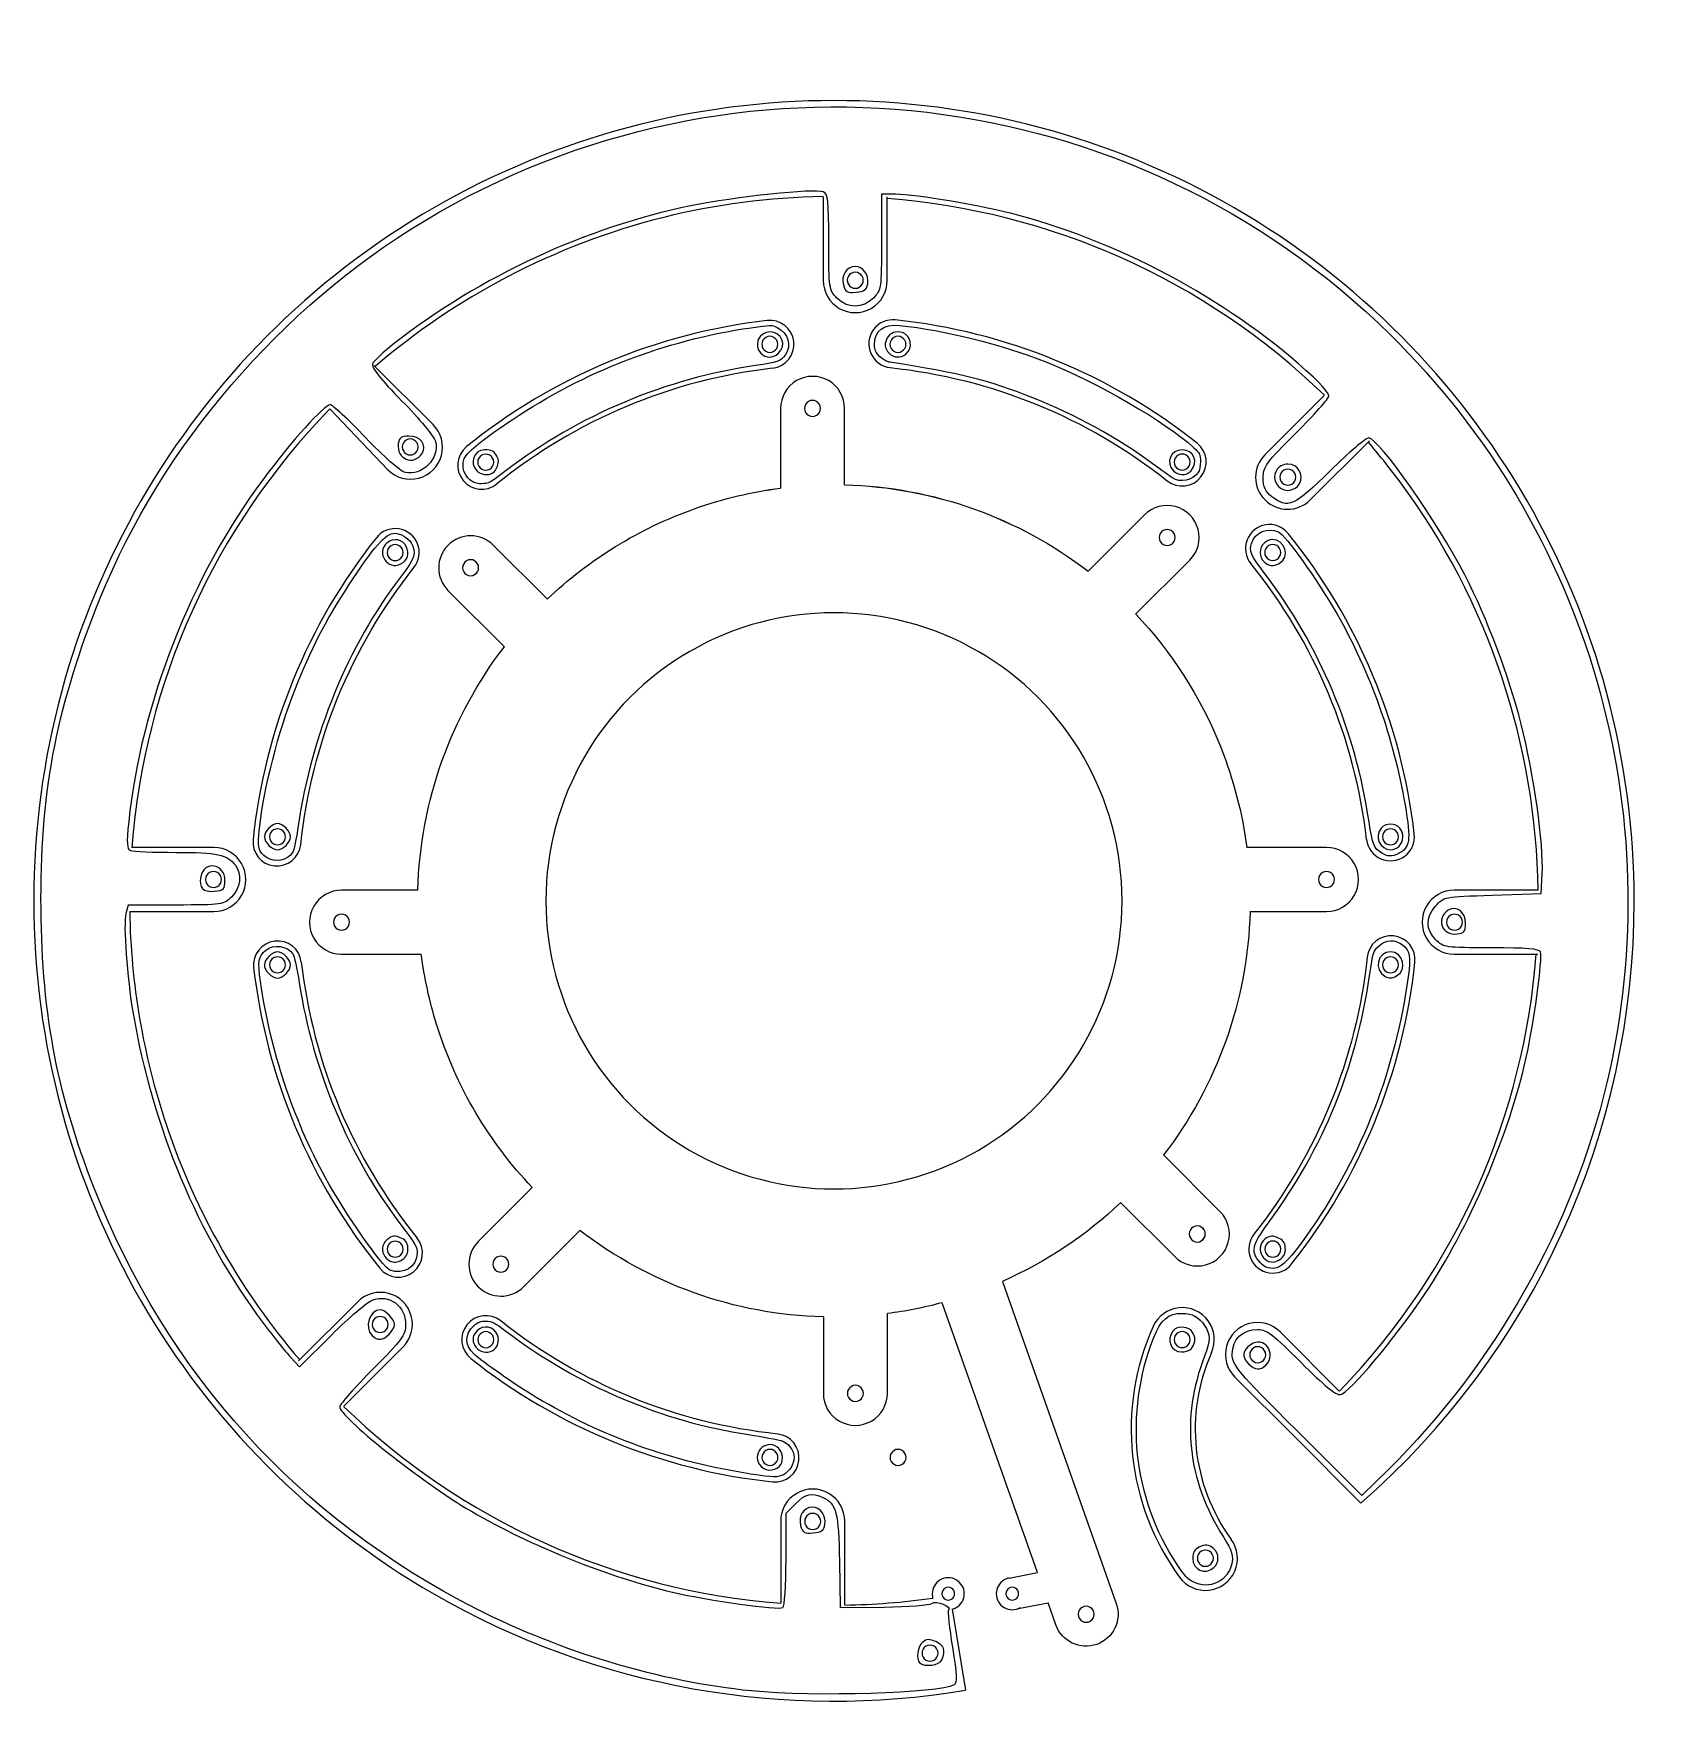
# Model space of a CAD drawing. Extents: x 18.1 to 69.2, y 229.9 to 282.6.
import ezdxf

# ---------------------------------------------------------------- set-up
doc = ezdxf.new("R2010")
doc.units = 0
doc.layers.get('0').update_dxf_attribs({"linetype": 'CONTINUOUS'})
doc.layers.add('0_copy', color=7, linetype='CONTINUOUS')

msp = doc.modelspace()

# ---------------------------------------------------------------- linework, layer by layer
at = {"color": 7}
for points in [[(42.717799, 277.452179), (42.717799, 274.837381)], [(44.717801, 274.837381), (44.717801, 277.452179)], [(30.529747, 270.340073), (28.680815, 272.189007)], [(27.30327, 270.82778), (29.115533, 268.925848)], [(41.38477, 270.847464), (41.38477, 268.354825)], [(43.384772, 268.457986), (43.384772, 270.847464)], [(58.36507, 271.248149), (56.516138, 269.399214)], [(57.930352, 267.985016), (59.779284, 269.833951)], [(52.752231, 267.520514), (50.989674, 265.757939)], [(34.098071, 264.88656), (32.408466, 266.576163)], [(52.476842, 264.416687), (54.166445, 266.10629)], [(30.994252, 265.161965), (32.756811, 263.39939)], [(23.677363, 257.127522), (21.112925, 257.127522)], [(58.43773, 257.129982), (55.945095, 257.129982)], [(30.056762, 255.794498), (27.667302, 255.794498)], [(65.042455, 255.796959), (62.427668, 255.796959)], [(21.051891, 255.12751), (23.677363, 255.12751)], [(56.04827, 255.129971), (58.43773, 255.129971)], [(27.667302, 253.794486), (30.159936, 253.794486)], [(62.427668, 253.796947), (65.042455, 253.796947)], [(55.11078, 245.76253), (53.348221, 247.525078)], [(33.62819, 246.507782), (31.938587, 244.818179)], [(52.00696, 246.037908), (53.696566, 244.348306)], [(33.352801, 243.403981), (35.115357, 245.16653)], [(48.326813, 243.538231), (51.870996, 233.508803)], [(28.17468, 242.939479), (26.325747, 241.090544)], [(42.72026, 242.466483), (42.72026, 240.077031)], [(44.720261, 240.077031), (44.720261, 242.569671)], [(49.407802, 234.476569), (46.441085, 242.871851)], [(58.838431, 240.149686), (56.989498, 241.99862)], [(27.739962, 239.67632), (29.588894, 241.525254)], [(55.575285, 240.584396), (57.424217, 238.735461)], [(57.424217, 238.735461), (59.513388, 236.646285)], [(41.387231, 236.087088), (41.387231, 233.522405)], [(43.387232, 233.47229), (43.387232, 236.087088)], [(48.527989, 234.308347), (49.407802, 234.476569)], [(48.809246, 233.353677), (49.741614, 233.531954)], [(49.985269, 232.84245), (49.741614, 233.531954)], [(46.740948, 233.331627), (47.16249, 230.80238)]]:
    msp.add_lwpolyline(points, dxfattribs=at)
for points in [[(55.552515, 277.112869), (47.81749, 281.578689), (38.287542, 281.578689), (30.552517, 277.112869)], [(55.552515, 277.112869), (47.81749, 281.578689), (38.287542, 281.578689), (30.552517, 277.112869)], [(42.717799, 277.461633), (39.362465, 277.412412), (35.979756, 276.594347), (32.837173, 274.946756)], [(42.717828, 277.459693), (42.71781, 277.457232), (42.717799, 277.454753), (42.717799, 277.452285)], [(44.716398, 277.399235), (44.717192, 277.416867), (44.717721, 277.434522), (44.717721, 277.452179)], [(58.371769, 271.254848), (54.622853, 274.896375), (49.761984, 277.01491), (44.716441, 277.400089)], [(30.552517, 277.112869), (22.817489, 272.64705), (18.052516, 264.393874), (18.052516, 255.462234)], [(30.552517, 277.112869), (22.817489, 272.64705), (18.052516, 264.393874), (18.052516, 255.462234)], [(68.052516, 255.462234), (68.052516, 264.393874), (63.287542, 272.64705), (55.552515, 277.112869)], [(68.052516, 255.462234), (68.052516, 264.393874), (63.287542, 272.64705), (55.552515, 277.112869)], [(43.592956, 275.064396), (43.515529, 275.019624), (43.46792, 274.9369), (43.468105, 274.847461)], [(43.843252, 275.064396), (43.765827, 275.109169), (43.670381, 275.109169), (43.592956, 275.064396)], [(43.968104, 274.847461), (43.968289, 274.9369), (43.920677, 275.019624), (43.843252, 275.064396)], [(32.837173, 274.946756), (31.335186, 274.159297), (29.957855, 273.218943), (28.71634, 272.153482)], [(42.717799, 274.837381), (42.717799, 274.480115), (42.9084, 274.149988), (43.217801, 273.971355)], [(43.468105, 274.847461), (43.46792, 274.758023), (43.515529, 274.675299), (43.592956, 274.630526)], [(43.592956, 274.630526), (43.670381, 274.585754), (43.765827, 274.585754), (43.843252, 274.630526)], [(43.843252, 274.630526), (43.920677, 274.675299), (43.968289, 274.758023), (43.968104, 274.847461)], [(44.217799, 273.971355), (44.5272, 274.149988), (44.717801, 274.480115), (44.717801, 274.837381)], [(43.217801, 273.971355), (43.527202, 273.792722), (43.908398, 273.792722), (44.217799, 273.971355)], [(40.965678, 273.592543), (37.524632, 273.19647), (34.267357, 271.829321), (31.57443, 269.650833)], [(41.79534, 272.933087), (41.74803, 273.344124), (41.376788, 273.639203), (40.965678, 273.592543)], [(44.969134, 273.611328), (44.702664, 273.639468), (44.441422, 273.52331), (44.283818, 273.30661)], [(54.396952, 269.75791), (51.683703, 271.911034), (48.413744, 273.24756), (44.969134, 273.611328)], [(40.92629, 273.064385), (40.848862, 273.019612), (40.801253, 272.936888), (40.801438, 272.84745)], [(41.176586, 273.064385), (41.099161, 273.109157), (41.003715, 273.109157), (40.92629, 273.064385)], [(41.137197, 272.102383), (41.548158, 272.150343), (41.84265, 272.52205), (41.79534, 272.933087)], [(41.301437, 272.84745), (41.30162, 272.936888), (41.254011, 273.019612), (41.176586, 273.064385)], [(44.283818, 273.30661), (44.126211, 273.089911), (44.096186, 272.80559), (44.205051, 272.56075)], [(44.92629, 273.064385), (44.848862, 273.019612), (44.801253, 272.936888), (44.801438, 272.84745)], [(45.176586, 273.064385), (45.09916, 273.109157), (45.003715, 273.109157), (44.92629, 273.064385)], [(45.301437, 272.84745), (45.30162, 272.936888), (45.254013, 273.019612), (45.176586, 273.064385)], [(40.801438, 272.84745), (40.801253, 272.758011), (40.848862, 272.675287), (40.92629, 272.630515)], [(40.92629, 272.630515), (41.003715, 272.585742), (41.099161, 272.585742), (41.176586, 272.630515)], [(41.176586, 272.630515), (41.254011, 272.675287), (41.30162, 272.758011), (41.301437, 272.84745)], [(44.205051, 272.56075), (44.313917, 272.31591), (44.545134, 272.147747), (44.811603, 272.119607)], [(44.801438, 272.84745), (44.801253, 272.758011), (44.848862, 272.675287), (44.92629, 272.630515)], [(44.92629, 272.630515), (45.003715, 272.585742), (45.09916, 272.585742), (45.176586, 272.630515)], [(45.176586, 272.630515), (45.254013, 272.675287), (45.30162, 272.758011), (45.301437, 272.84745)], [(41.137197, 272.102383), (37.97898, 271.738865), (34.989426, 270.484085), (32.517837, 268.484656)], [(42.88477, 271.71349), (42.575369, 271.892122), (42.194173, 271.892122), (41.884772, 271.71349)], [(44.811603, 272.119607), (47.973094, 271.785742), (50.974289, 270.559072), (53.464534, 268.582922)], [(41.884772, 271.71349), (41.575371, 271.534857), (41.38477, 271.20473), (41.38477, 270.847464)], [(43.384772, 270.847464), (43.384772, 271.20473), (43.194171, 271.534857), (42.88477, 271.71349)], [(27.30327, 270.82778), (23.688765, 267.122599), (21.504185, 262.254279), (21.112925, 257.127522)], [(42.259623, 271.064399), (42.182198, 271.019627), (42.134586, 270.936903), (42.134771, 270.847464)], [(42.134771, 270.847464), (42.134586, 270.758025), (42.182198, 270.675302), (42.259623, 270.630529)], [(42.509919, 271.064399), (42.432494, 271.109172), (42.337048, 271.109172), (42.259623, 271.064399)], [(42.63477, 270.847464), (42.634956, 270.936903), (42.587344, 271.019627), (42.509919, 271.064399)], [(42.509919, 270.630529), (42.587344, 270.675302), (42.634956, 270.758025), (42.63477, 270.847464)], [(30.78857, 269.374145), (30.881037, 269.719238), (30.782379, 270.087449), (30.529747, 270.340073)], [(42.259623, 270.630529), (42.337048, 270.585757), (42.432494, 270.585757), (42.509919, 270.630529)], [(29.69074, 269.856809), (29.613392, 269.81215), (29.56574, 269.729618), (29.56574, 269.640303)], [(29.940742, 269.856809), (29.863391, 269.901468), (29.768091, 269.901468), (29.69074, 269.856809)], [(30.065742, 269.640303), (30.065742, 269.729618), (30.01809, 269.81215), (29.940742, 269.856809)], [(54.517629, 268.704688), (54.77492, 269.028917), (54.720911, 269.500283), (54.396952, 269.75791)], [(60.675618, 268.631343), (60.375665, 269.032745), (60.064256, 269.421289), (59.742136, 269.796804)], [(29.56574, 269.640303), (29.56574, 269.550987), (29.613392, 269.468456), (29.69074, 269.423797)], [(29.69074, 269.423797), (29.768091, 269.379138), (29.863391, 269.379138), (29.940742, 269.423797)], [(29.940742, 269.423797), (30.018093, 269.468456), (30.065742, 269.550987), (30.065742, 269.640303)], [(30.081463, 268.667033), (30.426557, 268.759502), (30.696104, 269.029049), (30.78857, 269.374145)], [(31.57443, 269.650833), (31.253665, 269.389962), (31.204519, 268.918705), (31.464557, 268.597265)], [(32.047617, 269.385829), (31.970189, 269.341056), (31.922582, 269.258332), (31.922765, 269.168895)], [(32.297912, 269.385829), (32.220487, 269.430602), (32.125042, 269.430602), (32.047617, 269.385829)], [(32.422764, 269.168895), (32.422949, 269.258332), (32.37534, 269.341056), (32.297912, 269.385829)], [(53.805595, 269.387364), (53.728168, 269.342591), (53.680561, 269.259869), (53.680744, 269.170429)], [(54.055891, 269.387364), (53.978466, 269.432136), (53.88302, 269.432136), (53.805595, 269.387364)], [(54.180743, 269.170429), (54.180928, 269.259869), (54.133316, 269.342591), (54.055891, 269.387364)], [(56.516138, 269.399214), (56.127838, 269.008311), (56.128896, 268.376965), (56.518519, 267.987363)], [(29.115533, 268.925848), (29.36816, 268.673224), (29.73637, 268.574564), (30.081463, 268.667033)], [(31.922765, 269.168895), (31.922582, 269.079455), (31.970189, 268.996733), (32.047617, 268.95196)], [(32.047617, 268.95196), (32.125042, 268.907187), (32.220487, 268.907187), (32.297912, 268.95196)], [(32.297912, 268.95196), (32.37534, 268.996733), (32.422949, 269.079455), (32.422764, 269.168895)], [(53.464534, 268.582922), (53.789027, 268.325966), (54.260337, 268.380463), (54.517629, 268.704688)], [(53.680744, 269.170429), (53.680561, 269.080989), (53.728168, 268.998267), (53.805595, 268.953495)], [(53.805595, 268.953495), (53.88302, 268.908722), (53.978466, 268.908722), (54.055891, 268.953495)], [(54.055891, 268.953495), (54.133316, 268.998267), (54.180928, 269.080989), (54.180743, 269.170429)], [(57.105574, 268.915527), (57.028226, 268.870868), (56.980574, 268.788336), (56.980574, 268.699021)], [(57.355576, 268.915527), (57.278225, 268.960186), (57.182925, 268.960186), (57.105574, 268.915527)], [(57.480576, 268.699021), (57.480576, 268.788336), (57.432924, 268.870868), (57.355576, 268.915527)], [(31.464557, 268.597265), (31.724595, 268.275823), (32.195722, 268.225454), (32.517837, 268.484656)], [(38.721125, 267.719433), (39.601426, 268.030512), (40.49355, 268.241173), (41.38477, 268.357206)], [(43.384772, 268.460989), (46.154118, 268.389543), (48.820507, 267.429368), (50.990818, 265.759082)], [(56.980574, 268.699021), (56.980574, 268.609706), (57.028226, 268.527174), (57.105574, 268.482515)], [(57.105574, 268.482515), (57.182925, 268.437856), (57.278225, 268.437856), (57.355576, 268.482515)], [(57.355576, 268.482515), (57.432927, 268.527174), (57.480576, 268.609706), (57.480576, 268.699021)], [(65.050228, 255.796959), (64.983114, 260.297392), (63.539291, 264.799137), (60.675618, 268.631343)], [(34.096164, 264.888468), (35.383237, 266.112743), (36.942138, 267.09078), (38.721125, 267.719433)], [(53.718161, 267.779329), (53.373068, 267.871799), (53.004858, 267.773138), (52.752231, 267.520514)], [(54.425268, 267.072217), (54.332801, 267.417313), (54.063254, 267.686863), (53.718161, 267.779329)], [(56.5185, 267.987363), (56.908107, 267.597762), (57.539453, 267.596714), (57.930351, 267.984982)], [(29.45434, 267.082348), (29.189286, 267.121647), (28.923403, 267.016559), (28.756843, 266.806668)], [(56.541046, 267.209454), (56.276372, 267.167663), (56.054098, 266.987847), (55.957954, 266.737739)], [(57.241107, 266.940336), (57.07258, 267.148655), (56.805719, 267.251242), (56.541046, 267.209454)], [(28.756843, 266.806668), (26.603722, 264.093419), (25.267201, 260.823457), (24.903437, 257.37885)], [(29.469485, 266.557407), (29.39206, 266.60218), (29.296614, 266.60218), (29.219189, 266.557407)], [(30.041834, 266.616139), (29.943343, 266.865332), (29.719389, 267.043047), (29.45434, 267.082348)], [(29.931831, 265.87425), (30.098391, 266.084141), (30.140325, 266.366949), (30.041834, 266.616139)], [(32.408466, 266.576163), (32.017568, 266.964466), (31.386222, 266.963418), (30.996615, 266.573782)], [(53.334338, 267.029894), (53.25699, 266.985238), (53.209338, 266.902704), (53.209338, 266.813389)], [(53.209338, 266.813389), (53.209338, 266.724073), (53.25699, 266.641539), (53.334338, 266.596883)], [(53.58434, 267.029894), (53.506989, 267.074553), (53.411689, 267.074553), (53.334338, 267.029894)], [(53.334338, 266.596883), (53.411689, 266.552224), (53.506989, 266.552224), (53.58434, 266.596883)], [(53.70934, 266.813389), (53.70934, 266.902704), (53.661688, 266.985238), (53.58434, 267.029894)], [(53.58434, 266.596883), (53.661691, 266.641539), (53.70934, 266.724073), (53.70934, 266.813389)], [(54.166445, 266.10629), (54.419071, 266.358914), (54.517734, 266.727124), (54.425268, 267.072217)], [(55.957954, 266.737739), (55.861805, 266.487631), (55.906395, 266.205231), (56.074921, 265.996911)], [(56.884319, 266.558915), (56.806894, 266.603688), (56.711448, 266.603688), (56.634023, 266.558915)], [(61.182811, 257.549082), (60.78674, 260.990129), (59.419593, 264.247406), (57.241107, 266.940336)], [(29.219189, 266.557407), (29.141764, 266.512634), (29.094152, 266.429912), (29.094337, 266.340472)], [(29.094337, 266.340472), (29.094152, 266.251035), (29.141764, 266.168311), (29.219189, 266.123538)], [(29.219189, 266.123538), (29.296614, 266.078765), (29.39206, 266.078765), (29.469485, 266.123538)], [(29.594336, 266.340472), (29.594519, 266.429912), (29.54691, 266.512634), (29.469485, 266.557407)], [(29.469485, 266.123538), (29.54691, 266.168311), (29.594519, 266.251035), (29.594336, 266.340472)], [(30.996615, 266.573814), (30.607011, 266.184215), (30.605952, 265.552869), (30.994234, 265.161965)], [(31.576211, 266.085999), (31.498786, 266.041226), (31.451174, 265.958504), (31.451359, 265.869064)], [(31.826507, 266.085999), (31.749082, 266.130771), (31.653636, 266.130771), (31.576211, 266.085999)], [(31.951358, 265.869064), (31.951544, 265.958504), (31.903932, 266.041226), (31.826507, 266.085999)], [(56.634023, 266.558915), (56.556598, 266.514142), (56.508986, 266.43142), (56.509171, 266.34198)], [(56.509171, 266.34198), (56.508986, 266.252543), (56.556598, 266.169819), (56.634023, 266.125046)], [(56.634023, 266.125046), (56.711448, 266.080273), (56.806894, 266.080273), (56.884319, 266.125046)], [(57.00917, 266.34198), (57.009353, 266.43142), (56.961744, 266.514142), (56.884319, 266.558915)], [(56.884319, 266.125046), (56.961744, 266.169819), (57.009353, 266.252543), (57.00917, 266.34198)], [(26.395142, 257.221317), (26.729007, 260.382807), (27.955679, 263.384005), (29.931831, 265.87425)], [(31.451359, 265.869064), (31.451174, 265.779624), (31.498786, 265.696902), (31.576211, 265.65213)], [(31.576211, 265.65213), (31.653636, 265.607357), (31.749082, 265.607357), (31.826507, 265.65213)], [(31.826507, 265.65213), (31.903932, 265.696902), (31.951544, 265.779624), (31.951358, 265.869064)], [(59.692648, 257.377553), (59.32913, 260.535768), (58.074351, 263.525321), (56.074921, 265.996911)], [(47.552515, 263.256462), (44.767905, 264.864158), (41.337127, 264.864158), (38.552517, 263.256462)], [(52.478924, 264.418769), (53.591635, 263.248493), (54.502751, 261.851014), (55.134071, 260.261871)], [(30.05373, 255.794498), (30.124641, 258.571739), (31.089764, 261.235302), (32.755983, 263.400219)], [(38.552517, 263.256462), (35.767907, 261.648767), (34.052515, 258.677626), (34.052515, 255.462234)], [(52.052516, 255.462234), (52.052516, 258.677626), (50.337125, 261.648767), (47.552515, 263.256462)], [(55.134071, 260.261871), (55.542905, 259.232764), (55.811229, 258.181603), (55.947874, 257.129982)], [(25.542301, 257.677667), (25.464951, 257.633011), (25.417301, 257.550477), (25.417301, 257.461161)], [(25.792301, 257.677667), (25.714951, 257.722326), (25.619651, 257.722326), (25.542301, 257.677667)], [(25.917301, 257.461161), (25.917301, 257.550477), (25.869651, 257.633011), (25.792301, 257.677667)], [(60.312583, 257.680239), (60.235158, 257.635466), (60.187546, 257.552744), (60.187732, 257.463305)], [(60.562879, 257.680239), (60.485454, 257.725012), (60.390008, 257.725012), (60.312583, 257.680239)], [(60.687731, 257.463305), (60.687916, 257.552744), (60.640304, 257.635466), (60.562879, 257.680239)], [(24.543394, 256.62752), (24.36476, 256.936921), (24.034631, 257.127522), (23.677363, 257.127522)], [(24.903437, 257.37885), (24.860074, 256.967004), (25.158716, 256.597958), (25.570547, 256.554466)], [(25.417301, 257.461161), (25.417301, 257.371846), (25.464951, 257.289312), (25.542301, 257.244656)], [(25.542301, 257.244656), (25.619651, 257.199997), (25.714951, 257.199997), (25.792301, 257.244656)], [(25.570547, 256.554466), (25.982379, 256.510974), (26.35152, 256.809498), (26.395142, 257.221317)], [(25.792301, 257.244656), (25.869651, 257.289312), (25.917301, 257.371846), (25.917301, 257.461161)], [(59.303759, 256.629981), (59.125125, 256.939382), (58.794997, 257.129982), (58.43773, 257.129982)], [(59.692648, 257.377553), (59.72329, 257.111361), (59.893615, 256.881737), (60.139464, 256.775176)], [(60.187732, 257.463305), (60.187546, 257.373865), (60.235158, 257.291143), (60.312583, 257.24637)], [(60.312583, 257.24637), (60.390008, 257.201597), (60.485454, 257.201597), (60.562879, 257.24637)], [(60.562879, 257.24637), (60.640304, 257.291143), (60.687916, 257.373865), (60.687731, 257.463305)], [(60.884543, 256.860941), (61.099753, 257.020572), (61.21345, 257.28289), (61.182811, 257.549082)], [(24.543394, 255.627514), (24.722027, 255.936915), (24.722027, 256.318116), (24.543394, 256.62752)], [(59.303759, 255.629975), (59.482395, 255.939376), (59.482395, 256.320577), (59.303759, 256.629981)], [(60.139464, 256.775176), (60.385312, 256.668615), (60.669337, 256.70131), (60.884543, 256.860941)], [(23.542301, 256.344326), (23.464951, 256.299667), (23.417301, 256.217138), (23.417301, 256.12782)], [(23.417301, 256.12782), (23.417301, 256.038505), (23.464951, 255.955973), (23.542301, 255.911314)], [(23.792301, 256.344326), (23.714951, 256.388985), (23.619651, 256.388985), (23.542301, 256.344326)], [(23.917301, 256.12782), (23.917301, 256.217138), (23.869651, 256.299667), (23.792301, 256.344326)], [(23.792301, 255.911314), (23.869651, 255.955973), (23.917301, 256.038505), (23.917301, 256.12782)], [(58.312582, 256.346924), (58.235157, 256.302152), (58.187545, 256.21943), (58.18773, 256.12999)], [(58.18773, 256.12999), (58.187545, 256.04055), (58.235157, 255.957828), (58.312582, 255.913055)], [(58.562878, 256.346924), (58.485453, 256.391697), (58.390007, 256.391697), (58.312582, 256.346924)], [(58.687729, 256.12999), (58.687914, 256.21943), (58.640303, 256.302152), (58.562878, 256.346924)], [(58.562878, 255.913055), (58.640303, 255.957828), (58.687914, 256.04055), (58.687729, 256.12999)], [(23.542301, 255.911314), (23.619651, 255.866655), (23.714951, 255.866655), (23.792301, 255.911314)], [(23.677363, 255.12751), (24.034631, 255.12751), (24.36476, 255.318111), (24.543394, 255.627514)], [(27.667302, 255.794498), (27.310035, 255.794498), (26.979904, 255.603898), (26.80127, 255.294494)], [(58.312582, 255.913055), (58.390007, 255.868282), (58.485453, 255.868282), (58.562878, 255.913055)], [(58.43773, 255.129971), (58.794997, 255.129971), (59.125125, 255.320571), (59.303759, 255.629975)], [(62.427668, 255.796959), (62.070401, 255.796959), (61.740272, 255.606358), (61.561636, 255.296957)], [(18.052516, 255.462234), (18.052516, 246.530594), (22.817489, 238.27742), (30.552517, 233.8116)], [(18.052516, 255.462234), (18.052516, 246.530594), (22.817489, 238.27742), (30.552517, 233.8116)], [(21.051891, 255.12751), (21.085622, 252.906553), (21.457863, 250.659579), (22.19728, 248.457959)], [(26.80127, 255.294494), (26.622637, 254.985093), (26.622637, 254.603892), (26.80127, 254.294488)], [(27.542302, 255.011011), (27.464951, 254.966355), (27.4173, 254.883823), (27.4173, 254.794505)], [(27.792302, 255.011011), (27.714951, 255.05567), (27.61965, 255.05567), (27.542302, 255.011011)], [(27.917301, 254.794505), (27.917301, 254.883823), (27.86965, 254.966355), (27.792302, 255.011011)], [(34.052515, 255.462234), (34.052515, 252.246843), (35.767907, 249.275702), (38.552517, 247.668006)], [(47.552515, 247.668006), (50.337125, 249.275702), (52.052516, 252.246843), (52.052516, 255.462234)], [(56.051109, 255.129971), (55.979213, 252.368178), (55.024184, 249.699287), (53.34966, 247.523639)], [(59.513795, 236.645877), (64.881458, 241.341284), (68.052516, 248.176004), (68.052516, 255.462234)], [(59.513795, 236.645877), (64.881458, 241.341284), (68.052516, 248.176004), (68.052516, 255.462234)], [(61.561636, 255.296957), (61.383003, 254.987553), (61.383003, 254.606352), (61.561636, 254.296951)], [(62.312582, 255.013583), (62.235154, 254.96881), (62.187545, 254.886088), (62.18773, 254.796649)], [(62.562878, 255.013583), (62.485453, 255.058356), (62.390007, 255.058356), (62.312582, 255.013583)], [(62.687729, 254.796649), (62.687912, 254.886088), (62.640303, 254.96881), (62.562878, 255.013583)], [(27.4173, 254.794505), (27.4173, 254.70519), (27.464951, 254.622656), (27.542302, 254.578)], [(27.542302, 254.578), (27.61965, 254.53334), (27.714951, 254.53334), (27.792302, 254.578)], [(27.792302, 254.578), (27.86965, 254.622656), (27.917301, 254.70519), (27.917301, 254.794505)], [(62.18773, 254.796649), (62.187545, 254.707211), (62.235154, 254.624487), (62.312582, 254.579714)], [(62.312582, 254.579714), (62.390007, 254.534941), (62.485453, 254.534941), (62.562878, 254.579714)], [(62.562878, 254.579714), (62.640303, 254.624487), (62.687912, 254.707211), (62.687729, 254.796649)], [(25.581693, 254.204995), (25.170684, 254.157693), (24.875607, 253.786501), (24.92222, 253.375413)], [(26.412382, 253.546916), (26.364389, 253.957845), (25.992702, 254.252297), (25.581693, 254.204995)], [(26.80127, 254.294488), (26.979904, 253.985087), (27.310035, 253.794486), (27.667302, 253.794486)], [(60.534484, 254.370005), (60.122652, 254.413495), (59.753511, 254.114971), (59.709889, 253.703152)], [(61.201594, 253.545619), (61.244956, 253.957464), (60.946313, 254.326513), (60.534484, 254.370005)], [(61.561636, 254.296951), (61.740272, 253.987547), (62.070401, 253.796947), (62.427668, 253.796947)], [(25.542301, 253.67767), (25.464951, 253.633011), (25.417301, 253.550482), (25.417301, 253.461164)], [(25.417301, 253.461164), (25.417301, 253.371849), (25.464951, 253.289317), (25.542301, 253.244658)], [(25.792301, 253.67767), (25.714951, 253.722329), (25.619651, 253.722329), (25.542301, 253.67767)], [(25.917301, 253.461164), (25.917301, 253.550482), (25.869651, 253.633011), (25.792301, 253.67767)], [(25.792301, 253.244658), (25.869651, 253.289317), (25.917301, 253.371849), (25.917301, 253.461164)], [(26.412382, 253.546916), (26.775902, 250.388698), (28.030681, 247.399147), (30.03011, 244.927558)], [(30.637816, 251.605461), (30.412074, 252.332108), (30.253281, 253.064038), (30.158039, 253.794486)], [(59.709889, 253.703152), (59.376022, 250.541662), (58.149352, 247.540464), (56.173201, 245.050219)], [(57.348189, 244.117801), (59.501307, 246.831052), (60.837829, 250.101011), (61.201594, 253.545619)], [(58.843743, 240.144367), (62.543214, 243.958167), (64.611464, 248.815385), (64.989392, 253.796947)], [(60.312583, 253.680242), (60.235158, 253.635469), (60.187546, 253.552747), (60.187732, 253.463307)], [(60.187732, 253.463307), (60.187546, 253.37387), (60.235158, 253.291146), (60.312583, 253.246373)], [(60.562879, 253.680242), (60.485454, 253.725015), (60.390008, 253.725015), (60.312583, 253.680242)], [(60.687731, 253.463307), (60.687916, 253.552747), (60.640304, 253.635469), (60.562879, 253.680242)], [(60.562879, 253.246373), (60.640304, 253.291146), (60.687916, 253.37387), (60.687731, 253.463307)], [(24.92222, 253.375413), (25.318291, 249.934366), (26.685438, 246.677089), (28.863925, 243.98416)], [(25.542301, 253.244658), (25.619651, 253.199999), (25.714951, 253.199999), (25.792301, 253.244658)], [(60.312583, 253.246373), (60.390008, 253.2016), (60.485454, 253.2016), (60.562879, 253.246373)], [(33.626515, 246.506107), (32.290541, 247.910171), (31.250191, 249.634255), (30.637816, 251.605461)], [(22.19728, 248.457959), (23.124876, 245.69604), (24.55626, 243.226012), (26.361254, 241.126051)], [(38.552517, 247.668006), (41.337127, 246.060311), (44.767905, 246.060311), (47.552515, 247.668006)], [(52.009122, 246.035747), (50.955541, 245.034505), (49.715782, 244.194879), (48.313292, 243.574241)], [(55.369603, 244.796602), (55.462069, 245.141696), (55.363412, 245.509906), (55.11078, 245.76253)], [(42.72026, 242.463517), (39.934703, 242.533846), (37.274241, 243.503682), (35.114804, 245.165977)], [(54.278525, 245.272339), (54.201097, 245.227566), (54.153488, 245.144844), (54.153673, 245.055405)], [(54.153673, 245.055405), (54.153488, 244.965965), (54.201097, 244.883243), (54.278525, 244.83847)], [(54.528821, 245.272339), (54.451396, 245.317112), (54.35595, 245.317112), (54.278525, 245.272339)], [(54.653672, 245.055405), (54.653855, 245.144844), (54.606246, 245.227566), (54.528821, 245.272339)], [(54.528821, 244.83847), (54.606246, 244.883243), (54.653855, 244.965965), (54.653672, 245.055405)], [(56.173201, 245.050219), (56.00664, 244.840327), (55.964709, 244.557522), (56.0632, 244.30833)], [(29.220713, 244.799423), (29.143288, 244.75465), (29.095676, 244.671928), (29.095861, 244.582488)], [(29.095861, 244.582488), (29.095676, 244.493049), (29.143288, 244.410327), (29.220713, 244.365554)], [(29.471009, 244.799423), (29.393584, 244.844196), (29.298138, 244.844196), (29.220713, 244.799423)], [(29.59586, 244.582488), (29.596043, 244.671928), (29.548434, 244.75465), (29.471009, 244.799423)], [(29.471009, 244.365554), (29.548434, 244.410327), (29.596043, 244.493049), (29.59586, 244.582488)], [(29.917644, 243.87409), (30.239163, 244.134186), (30.289474, 244.605452), (30.03011, 244.927558)], [(31.938587, 244.818179), (31.550287, 244.427276), (31.551346, 243.79593), (31.940968, 243.406328)], [(54.278525, 244.83847), (54.35595, 244.793697), (54.451396, 244.793697), (54.528821, 244.83847)], [(54.662496, 244.08949), (55.007589, 244.181959), (55.277136, 244.451509), (55.369603, 244.796602)], [(56.635547, 244.800957), (56.558122, 244.756185), (56.51051, 244.673463), (56.510695, 244.584023)], [(56.510695, 244.584023), (56.51051, 244.494583), (56.558122, 244.411861), (56.635547, 244.367088)], [(56.885843, 244.800957), (56.808418, 244.84573), (56.712972, 244.84573), (56.635547, 244.800957)], [(57.010694, 244.584023), (57.010877, 244.673463), (56.963268, 244.756185), (56.885843, 244.800957)], [(56.885843, 244.367088), (56.963268, 244.411861), (57.010877, 244.494583), (57.010694, 244.584023)], [(28.863925, 243.98416), (29.124749, 243.663236), (29.59613, 243.613997), (29.917644, 243.87409)], [(29.220713, 244.365554), (29.298138, 244.320781), (29.393584, 244.320781), (29.471009, 244.365554)], [(32.520692, 244.327586), (32.443341, 244.282927), (32.395692, 244.200398), (32.395692, 244.11108)], [(32.395692, 244.11108), (32.395692, 244.021765), (32.443343, 243.939233), (32.520692, 243.894574)], [(32.770694, 244.327586), (32.693343, 244.372245), (32.598042, 244.372245), (32.520692, 244.327586)], [(32.895693, 244.11108), (32.895693, 244.200398), (32.848042, 244.282927), (32.770694, 244.327586)], [(32.770694, 243.894574), (32.848042, 243.939233), (32.895693, 244.021765), (32.895693, 244.11108)], [(53.696566, 244.348306), (53.949193, 244.095681), (54.317403, 243.997021), (54.662496, 244.08949)], [(56.0632, 244.30833), (56.161689, 244.059137), (56.38564, 243.881419), (56.650692, 243.842121)], [(56.635547, 244.367088), (56.712972, 244.322316), (56.808418, 244.322316), (56.885843, 244.367088)], [(56.650692, 243.842121), (56.915743, 243.802819), (57.181628, 243.907909), (57.348189, 244.117801)], [(32.520692, 243.894574), (32.598042, 243.849915), (32.693343, 243.849915), (32.770694, 243.894574)], [(48.313292, 243.574241), (48.318028, 243.562334), (48.322526, 243.550322), (48.326813, 243.538231)], [(29.14061, 243.198294), (28.795517, 243.290763), (28.427307, 243.192103), (28.17468, 242.939479)], [(29.847717, 242.491182), (29.755251, 242.836278), (29.485704, 243.105825), (29.14061, 243.198294)], [(31.940952, 243.406328), (32.330557, 243.016729), (32.961903, 243.015679), (33.352801, 243.403947)], [(46.428967, 242.908364), (45.859994, 242.755337), (45.289399, 242.64254), (44.720261, 242.568284)], [(46.441085, 242.871851), (46.436799, 242.883943), (46.432777, 242.896114), (46.428967, 242.908364)], [(28.749456, 242.44198), (28.672105, 242.397321), (28.624456, 242.314792), (28.624456, 242.225474)], [(28.999458, 242.44198), (28.922107, 242.486639), (28.826807, 242.486639), (28.749456, 242.44198)], [(29.124458, 242.225474), (29.124458, 242.314792), (29.076806, 242.397321), (28.999458, 242.44198)], [(29.588894, 241.525254), (29.841521, 241.777879), (29.940184, 242.146089), (29.847717, 242.491182)], [(32.640498, 242.341547), (32.316005, 242.598502), (31.844694, 242.544006), (31.587403, 242.21978)], [(53.828609, 242.750188), (53.473268, 242.713154), (53.164676, 242.489364), (53.019076, 242.163112)], [(54.7418, 242.34265), (54.532056, 242.631869), (54.183952, 242.787222), (53.828609, 242.750188)], [(28.624456, 242.225474), (28.624456, 242.136159), (28.672107, 242.053627), (28.749456, 242.008968)], [(28.749456, 242.008968), (28.826807, 241.964309), (28.922107, 241.964309), (28.999458, 242.008968)], [(28.999458, 242.008968), (29.076806, 242.053627), (29.124458, 242.136159), (29.124458, 242.225474)], [(31.587403, 242.21978), (31.330109, 241.895552), (31.384118, 241.424186), (31.708079, 241.166559)], [(32.049141, 241.971001), (31.971713, 241.926228), (31.924104, 241.843506), (31.924289, 241.754066)], [(32.299436, 241.971001), (32.222011, 242.015773), (32.126566, 242.015773), (32.049141, 241.971001)], [(32.424288, 241.754066), (32.424473, 241.843506), (32.376864, 241.926228), (32.299436, 241.971001)], [(41.293428, 238.804861), (38.131938, 239.138726), (35.13074, 240.365398), (32.640498, 242.341547)], [(53.019076, 242.163112), (51.872594, 239.5941), (52.188184, 236.608034), (53.846362, 234.33544)], [(53.807119, 241.972509), (53.729692, 241.927736), (53.682085, 241.845014), (53.682268, 241.755574)], [(54.057415, 241.972509), (53.97999, 242.017281), (53.884544, 242.017281), (53.807119, 241.972509)], [(54.182267, 241.755574), (54.182452, 241.845014), (54.13484, 241.927736), (54.057415, 241.972509)], [(54.845458, 241.348036), (54.991056, 241.674289), (54.951543, 242.053434), (54.7418, 242.34265)], [(56.023568, 242.257436), (55.678475, 242.164969), (55.408928, 241.895417), (55.316461, 241.550326)], [(56.989498, 241.99862), (56.736872, 242.251245), (56.368662, 242.349905), (56.023568, 242.257436)], [(31.924289, 241.754066), (31.924104, 241.664626), (31.971713, 241.581904), (32.049141, 241.537132)], [(32.049141, 241.537132), (32.126566, 241.492359), (32.222011, 241.492359), (32.299436, 241.537132)], [(32.299436, 241.537132), (32.376864, 241.581904), (32.424473, 241.664626), (32.424288, 241.754066)], [(53.682268, 241.755574), (53.682085, 241.666134), (53.729692, 241.583412), (53.807119, 241.53864)], [(53.807119, 241.53864), (53.884544, 241.493867), (53.97999, 241.493867), (54.057415, 241.53864)], [(54.845458, 241.348036), (53.99101, 239.433416), (54.226209, 237.207974), (55.462011, 235.514265)], [(54.057415, 241.53864), (54.13484, 241.583412), (54.182452, 241.666134), (54.182267, 241.755574)], [(55.316461, 241.550326), (55.223995, 241.20523), (55.322653, 240.83702), (55.575285, 240.584396)], [(56.164141, 241.501101), (56.086716, 241.456328), (56.039107, 241.373606), (56.03929, 241.284166)], [(56.414437, 241.501101), (56.337012, 241.545873), (56.241566, 241.545873), (56.164141, 241.501101)], [(56.539289, 241.284166), (56.539474, 241.373606), (56.491862, 241.456328), (56.414437, 241.501101)], [(31.708079, 241.166559), (34.421331, 239.013443), (37.69129, 237.676927), (41.135898, 237.313167)], [(56.03929, 241.284166), (56.039107, 241.194726), (56.086716, 241.112004), (56.164141, 241.067232)], [(56.164141, 241.067232), (56.241566, 241.022459), (56.337012, 241.022459), (56.414437, 241.067232)], [(56.414437, 241.067232), (56.491862, 241.112004), (56.539474, 241.194726), (56.539289, 241.284166)], [(43.595113, 240.293966), (43.517685, 240.249193), (43.470076, 240.166471), (43.470261, 240.077031)], [(43.845409, 240.293966), (43.767984, 240.338738), (43.672538, 240.338738), (43.595113, 240.293966)], [(43.97026, 240.077031), (43.970443, 240.166471), (43.922834, 240.249193), (43.845409, 240.293966)], [(42.72026, 240.077031), (42.72026, 239.719764), (42.910858, 239.389638), (43.220262, 239.211007)], [(43.470261, 240.077031), (43.470076, 239.987591), (43.517685, 239.904869), (43.595113, 239.860097)], [(43.595113, 239.860097), (43.672538, 239.815324), (43.767984, 239.815324), (43.845409, 239.860097)], [(43.845409, 239.860097), (43.922834, 239.904869), (43.970443, 239.987591), (43.97026, 240.077031)], [(44.22026, 239.211007), (44.529661, 239.389638), (44.720261, 239.719764), (44.720261, 240.077031)], [(27.733329, 239.669686), (31.389579, 236.126934), (36.214963, 233.913242), (41.387231, 233.522405)], [(43.220262, 239.211007), (43.529663, 239.032374), (43.910861, 239.032374), (44.22026, 239.211007)], [(41.957675, 237.980549), (42.001059, 238.391363), (41.704075, 238.759914), (41.293428, 238.804861)], [(40.928446, 238.293954), (40.851021, 238.249181), (40.803409, 238.166459), (40.803595, 238.077019)], [(41.178742, 238.293954), (41.101317, 238.338726), (41.005871, 238.338726), (40.928446, 238.293954)], [(41.303594, 238.077019), (41.303779, 238.166459), (41.256167, 238.249181), (41.178742, 238.293954)], [(44.928446, 238.293954), (44.851021, 238.249181), (44.803409, 238.166459), (44.803594, 238.077019)], [(45.178742, 238.293954), (45.101317, 238.338726), (45.005871, 238.338726), (44.928446, 238.293954)], [(45.303593, 238.077019), (45.303776, 238.166459), (45.256167, 238.249181), (45.178742, 238.293954)], [(40.803595, 238.077019), (40.803409, 237.987579), (40.851021, 237.904857), (40.928446, 237.860085)], [(40.928446, 237.860085), (41.005871, 237.815312), (41.101317, 237.815312), (41.178742, 237.860085)], [(41.135898, 237.313167), (41.546873, 237.271347), (41.914292, 237.569734), (41.957675, 237.980549)], [(41.178742, 237.860085), (41.256167, 237.904857), (41.303779, 237.987579), (41.303594, 238.077019)], [(44.803594, 238.077019), (44.803409, 237.987579), (44.851021, 237.904857), (44.928446, 237.860085)], [(44.928446, 237.860085), (45.005871, 237.815312), (45.101317, 237.815312), (45.178742, 237.860085)], [(45.178742, 237.860085), (45.256167, 237.904857), (45.303776, 237.987579), (45.303593, 238.077019)], [(42.887231, 236.953114), (42.577832, 237.131745), (42.196634, 237.131745), (41.887233, 236.953114)], [(41.887233, 236.953114), (41.577829, 236.774481), (41.387231, 236.444355), (41.387231, 236.087088)], [(43.387232, 236.087088), (43.387232, 236.444355), (43.196632, 236.774481), (42.887231, 236.953114)], [(42.261779, 236.293968), (42.184352, 236.249195), (42.136743, 236.166471), (42.136928, 236.077034)], [(42.136928, 236.077034), (42.136743, 235.987594), (42.184352, 235.904872), (42.261779, 235.860099)], [(42.512075, 236.293968), (42.43465, 236.338741), (42.339204, 236.338741), (42.261779, 236.293968)], [(42.636927, 236.077034), (42.637112, 236.166471), (42.589503, 236.249195), (42.512075, 236.293968)], [(42.512075, 235.860099), (42.589503, 235.904872), (42.637112, 235.987594), (42.636927, 236.077034)], [(42.261779, 235.860099), (42.339204, 235.815326), (42.43465, 235.815326), (42.512075, 235.860099)], [(55.571157, 234.518151), (55.715765, 234.845779), (55.674133, 235.225724), (55.462011, 235.514265)], [(54.529038, 235.141787), (54.45161, 235.097014), (54.404001, 235.014292), (54.404186, 234.924853)], [(54.779333, 235.141787), (54.701908, 235.18656), (54.606463, 235.18656), (54.529038, 235.141787)], [(54.904185, 234.924853), (54.90437, 235.014292), (54.856761, 235.097014), (54.779333, 235.141787)], [(54.404186, 234.924853), (54.404001, 234.835413), (54.45161, 234.752691), (54.529038, 234.707918)], [(54.529038, 234.707918), (54.606463, 234.663145), (54.701908, 234.663145), (54.779333, 234.707918)], [(54.761649, 233.927511), (55.117778, 233.965235), (55.426549, 234.190523), (55.571157, 234.518151)], [(54.779333, 234.707918), (54.856761, 234.752691), (54.90437, 234.835413), (54.904185, 234.924853)], [(46.37188, 234.250268), (46.217181, 234.16095), (46.121881, 233.995887), (46.121881, 233.817254)], [(46.871882, 234.250268), (46.71718, 234.339584), (46.526582, 234.339584), (46.37188, 234.250268)], [(46.521788, 233.990731), (46.45986, 233.95493), (46.421765, 233.888784), (46.421881, 233.817254)], [(46.721974, 233.990731), (46.660046, 234.026529), (46.583714, 234.026529), (46.521788, 233.990731)], [(46.821881, 233.817254), (46.821998, 233.888784), (46.783903, 233.95493), (46.721974, 233.990731)], [(47.121882, 233.817254), (47.121882, 233.995887), (47.026581, 234.16095), (46.871882, 234.250268)], [(48.371879, 234.250268), (48.21718, 234.16095), (48.12188, 233.995887), (48.12188, 233.817254)], [(48.52792, 234.308355), (48.473818, 234.29801), (48.421036, 234.278648), (48.371879, 234.250268)], [(48.521787, 233.990731), (48.459858, 233.95493), (48.421764, 233.888784), (48.42188, 233.817254)], [(48.721973, 233.990731), (48.660045, 234.026529), (48.583715, 234.026529), (48.521787, 233.990731)], [(48.82188, 233.817254), (48.821996, 233.888784), (48.783901, 233.95493), (48.721973, 233.990731)], [(53.846362, 234.33544), (54.056402, 234.04538), (54.405519, 233.889784), (54.761649, 233.927511)], [(30.552517, 233.8116), (35.65194, 230.867446), (41.531487, 229.864265), (47.162543, 230.80206)], [(30.552517, 233.8116), (35.65194, 230.867446), (41.531487, 229.864265), (47.162543, 230.80206)], [(43.387232, 233.462929), (44.299314, 233.477455), (45.218702, 233.548951), (46.141071, 233.680017)], [(46.121881, 233.817254), (46.121881, 233.770187), (46.128495, 233.724065), (46.141063, 233.68002)], [(46.421881, 233.817254), (46.421765, 233.745724), (46.45986, 233.679578), (46.521788, 233.643777)], [(46.521788, 233.643777), (46.583714, 233.607979), (46.660046, 233.607979), (46.721974, 233.643777)], [(46.721974, 233.643777), (46.783903, 233.679578), (46.821998, 233.745724), (46.821881, 233.817254)], [(46.871882, 233.384242), (47.026581, 233.473558), (47.121882, 233.638621), (47.121882, 233.817254)], [(48.12188, 233.817254), (48.12188, 233.638621), (48.21718, 233.473558), (48.371879, 233.384242)], [(48.42188, 233.817254), (48.421764, 233.745724), (48.459858, 233.679578), (48.521787, 233.643777)], [(48.521787, 233.643777), (48.583715, 233.607979), (48.660045, 233.607979), (48.721973, 233.643777)], [(48.721973, 233.643777), (48.783901, 233.679578), (48.821996, 233.745724), (48.82188, 233.817254)], [(51.053127, 233.392145), (50.975779, 233.436804), (50.880478, 233.436804), (50.803127, 233.392145)], [(51.870996, 233.508803), (52.053371, 232.988539), (51.780279, 232.418812), (51.260476, 232.23513)], [(46.740948, 233.331627), (46.786252, 233.34274), (46.830361, 233.360268), (46.871882, 233.384242)], [(48.371879, 233.384242), (48.526581, 233.294924), (48.717179, 233.294924), (48.871881, 233.384242)], [(50.803127, 233.392145), (50.725779, 233.347489), (50.678128, 233.264957), (50.678128, 233.175639)], [(50.678128, 233.175639), (50.678128, 233.086324), (50.725779, 233.00379), (50.80313, 232.959133)], [(50.80313, 232.959133), (50.880478, 232.914474), (50.975779, 232.914474), (51.05313, 232.959133)], [(51.178127, 233.175639), (51.178127, 233.264957), (51.130478, 233.347489), (51.053127, 233.392145)], [(51.05313, 232.959133), (51.130478, 233.00379), (51.178129, 233.086324), (51.178129, 233.175639)], [(51.260476, 232.23513), (50.74067, 232.051449), (50.17026, 232.323107), (49.985274, 232.84245)], [(45.927367, 232.179168), (45.849942, 232.134395), (45.802333, 232.051671), (45.802516, 231.962234)], [(45.802516, 231.962234), (45.802333, 231.872794), (45.849942, 231.790072), (45.927367, 231.745299)], [(46.177663, 232.179168), (46.100238, 232.223941), (46.004792, 232.223941), (45.927367, 232.179168)], [(46.302515, 231.962234), (46.3027, 232.051671), (46.255088, 232.134395), (46.177663, 232.179168)], [(46.177663, 231.745299), (46.255088, 231.790072), (46.3027, 231.872794), (46.302515, 231.962234)], [(45.927367, 231.745299), (46.004792, 231.700526), (46.100238, 231.700526), (46.177663, 231.745299)]]:
    msp.add_open_spline(points, degree=3, dxfattribs=at)
at = {"layer": '0_copy', "color": 7}
for points in [[(42.717799, 277.452179), (42.717799, 274.837381)], [(44.972663, 277.537322), (44.535751, 277.537343), (44.535751, 276.042037)], [(44.717801, 274.837381), (44.717801, 277.452179)], [(30.529747, 270.340073), (28.680815, 272.189007)], [(27.30327, 270.82778), (29.115533, 268.925848)], [(41.38477, 270.847464), (41.38477, 268.354825)], [(43.384772, 268.457986), (43.384772, 270.847464)], [(58.36507, 271.248149), (56.516138, 269.399214)], [(57.930352, 267.985016), (59.779284, 269.833951)], [(52.752231, 267.520514), (50.989674, 265.757939)], [(34.098071, 264.88656), (32.408466, 266.576163)], [(52.476842, 264.416687), (54.166445, 266.10629)], [(30.994252, 265.161965), (32.756811, 263.39939)], [(23.677363, 257.127522), (21.112925, 257.127522)], [(58.43773, 257.129982), (55.945095, 257.129982)], [(63.622036, 255.64046), (65.147605, 255.691861), (65.179556, 256.308673)], [(30.056762, 255.794498), (27.667302, 255.794498)], [(65.042455, 255.796959), (62.427668, 255.796959)], [(22.491298, 255.332054), (20.997951, 255.332054), (20.931172, 255.065984)], [(21.051891, 255.12751), (23.677363, 255.12751)], [(56.04827, 255.129971), (58.43773, 255.129971)], [(27.667302, 253.794486), (30.159936, 253.794486)], [(62.427668, 253.796947), (65.042455, 253.796947)], [(55.11078, 245.76253), (53.348221, 247.525078)], [(33.62819, 246.507782), (31.938587, 244.818179)], [(52.00696, 246.037908), (53.696566, 244.348306)], [(33.352801, 243.403981), (35.115357, 245.16653)], [(48.326813, 243.538231), (51.870996, 233.508803)], [(28.17468, 242.939479), (26.325747, 241.090544)], [(42.72026, 242.466483), (42.72026, 240.077031)], [(44.720261, 240.077031), (44.720261, 242.569671)], [(49.407802, 234.476569), (46.441085, 242.871851)], [(26.076519, 241.20754), (26.357556, 240.909931), (27.350977, 241.896195)], [(58.838431, 240.149686), (56.989498, 241.99862)], [(27.739962, 239.67632), (29.588894, 241.525254)], [(55.575285, 240.584396), (57.424217, 238.735461)], [(57.424217, 238.735461), (59.513388, 236.646285)], [(60.375271, 237.702835), (59.542778, 236.88179), (57.51862, 238.905948)], [(41.554487, 234.888377), (41.554487, 236.329449), (41.854985, 236.629949)], [(41.387231, 236.087088), (41.387231, 233.522404)], [(43.387232, 233.47229), (43.387232, 236.087088)], [(43.224879, 234.823001), (43.250728, 233.383769), (44.619627, 233.402501)], [(48.527989, 234.308347), (49.407802, 234.476569)], [(54.270823, 234.185128), (54.270709, 234.185131)], [(48.809246, 233.353677), (49.741614, 233.531954)], [(49.985269, 232.84245), (49.741614, 233.531954)], [(46.740948, 233.331627), (47.16249, 230.80238)]]:
    msp.add_lwpolyline(points, dxfattribs=at)
for points in [[(44.106722, 274.741639)], [(41.309785, 272.562975)], [(45.295979, 272.544015)], [(30.183799, 269.441664)], [(32.398332, 268.828789)], [(54.199377, 268.889484)], [(31.680269, 268.615095)], [(53.625292, 268.672571)], [(57.591627, 268.490744)], [(29.518737, 265.989759)], [(56.959415, 266.004221)], [(25.936045, 257.195028)], [(60.705132, 257.172416)], [(25.322306, 256.81488)], [(60.162646, 256.955318)], [(24.026687, 256.091866)], [(62.783141, 254.755437)], [(25.936045, 253.189532)], [(60.627099, 253.119063)], [(29.518737, 244.224952)], [(56.548729, 244.022532)], [(56.929846, 244.224962)], [(29.181565, 243.927608)], [(29.159457, 241.923701)], [(32.395591, 241.416204)], [(54.174012, 241.435582)], [(56.543043, 240.960298)], [(41.348665, 237.803411)], [(40.458337, 237.55565)], [(42.77029, 235.985184)], [(54.913996, 234.627255)], [(46.426583, 231.747344)], [(40.475069, 230.780361)]]:
    msp.add_lwpolyline(points, close=True, dxfattribs=at)
for points in [[(30.244973, 276.697346), (39.96653, 282.550354), (52.376387, 281.090561), (60.433654, 273.1462)], [(55.552516, 277.112869), (47.817489, 281.578689), (38.287543, 281.578689), (30.552516, 277.112869)], [(55.552516, 277.112869), (47.817489, 281.578689), (38.287543, 281.578689), (30.552516, 277.112869)], [(42.716429, 277.610752), (42.437899, 277.717635), (39.974748, 277.456406), (38.573221, 277.171346)], [(38.573221, 277.171346), (35.326241, 276.510933), (31.996502, 274.966591), (29.325274, 272.882124)], [(42.717799, 277.461633), (39.362464, 277.412412), (35.979757, 276.594347), (32.837172, 274.946756)], [(42.890916, 276.045264), (42.890916, 277.359878), (42.869511, 277.552013), (42.716429, 277.610752)], [(42.717828, 277.459693), (42.71781, 277.457223), (42.7178, 277.454754), (42.717799, 277.452284)], [(44.716398, 277.399235), (44.717307, 277.416868), (44.717748, 277.434522), (44.717721, 277.452179)], [(58.371769, 271.254848), (54.622853, 274.896375), (49.761985, 277.01491), (44.716442, 277.400089)], [(48.824904, 276.873809), (47.719099, 277.172626), (45.601901, 277.537293), (44.972663, 277.537322)], [(30.552516, 277.112869), (22.817489, 272.64705), (18.052516, 264.393874), (18.052516, 255.462234)], [(30.552516, 277.112869), (22.817489, 272.64705), (18.052516, 264.393874), (18.052516, 255.462234)], [(20.140042, 264.944065), (22.05262, 269.674222), (25.77914, 274.008624), (30.244973, 276.697346)], [(58.028549, 271.817673), (55.598068, 274.090843), (52.185102, 275.965799), (48.824904, 276.873809)], [(68.052516, 255.462234), (68.052516, 264.393874), (63.287543, 272.64705), (55.552516, 277.112869)], [(68.052516, 255.462234), (68.052516, 264.393874), (63.287543, 272.64705), (55.552516, 277.112869)], [(43.143249, 274.294398), (42.89842, 274.539227), (42.890916, 274.591299), (42.890916, 276.045264)], [(44.535751, 276.042037), (44.535751, 274.591498), (44.528211, 274.539177), (44.283418, 274.294398)], [(43.713321, 275.275693), (43.442242, 275.275693), (43.269612, 275.007973), (43.34556, 274.705365)], [(43.592956, 275.064396), (43.51553, 275.019624), (43.467921, 274.9369), (43.468105, 274.847461)], [(43.843253, 275.064396), (43.765827, 275.109169), (43.670382, 275.109169), (43.592956, 275.064396)], [(44.106722, 274.741639), (44.146936, 275.025324), (43.962508, 275.275693), (43.713321, 275.275693)], [(43.968104, 274.847461), (43.968288, 274.9369), (43.920678, 275.019624), (43.843253, 275.064396)], [(32.837172, 274.946756), (31.335187, 274.159297), (29.957855, 273.218943), (28.71634, 272.153482)], [(42.7178, 274.837381), (42.7178, 274.480115), (42.908399, 274.149988), (43.2178, 273.971355)], [(43.34556, 274.705365), (43.40212, 274.480018), (43.461001, 274.445513), (43.742549, 274.472725)], [(43.468105, 274.847461), (43.467921, 274.758023), (43.51553, 274.675299), (43.592956, 274.630526)], [(43.592956, 274.630526), (43.670382, 274.585754), (43.765827, 274.585754), (43.843253, 274.630526)], [(43.742549, 274.472725), (43.997676, 274.497384), (44.080795, 274.558761), (44.106722, 274.741639)], [(43.843253, 274.630526), (43.920678, 274.675299), (43.968288, 274.758023), (43.968104, 274.847461)], [(44.2178, 273.971355), (44.527201, 274.149988), (44.7178, 274.480115), (44.7178, 274.837381)], [(44.283418, 274.294398), (43.949586, 273.960564), (43.477085, 273.960564), (43.143249, 274.294398)], [(43.2178, 273.971355), (43.527201, 273.792722), (43.908399, 273.792722), (44.2178, 273.971355)], [(40.965678, 273.592543), (37.524633, 273.19647), (34.267357, 271.829321), (31.57443, 269.650833)], [(40.462361, 273.366101), (41.075832, 273.456139), (41.113242, 273.456633), (41.273434, 273.376803)], [(41.79534, 272.933087), (41.74803, 273.344124), (41.376789, 273.639203), (40.965678, 273.592543)], [(44.969134, 273.611328), (44.702663, 273.639468), (44.441422, 273.52331), (44.283817, 273.30661)], [(44.31901, 272.832225), (44.31901, 273.27877), (44.597397, 273.493036), (45.107408, 273.439031)], [(54.396952, 269.75791), (51.683703, 271.911034), (48.413743, 273.24756), (44.969134, 273.611328)], [(33.002276, 270.492949), (35.26668, 272.008394), (37.763421, 272.96998), (40.462361, 273.366101)], [(41.056346, 273.24003), (40.704789, 273.24003), (40.523213, 272.813605), (40.769781, 272.567036)], [(40.926289, 273.064385), (40.848863, 273.019612), (40.801254, 272.936888), (40.801438, 272.84745)], [(41.176586, 273.064385), (41.09916, 273.109157), (41.003715, 273.109157), (40.926289, 273.064385)], [(41.309785, 272.562976), (41.589259, 272.803371), (41.425807, 273.24003), (41.056346, 273.24003)], [(41.137197, 272.102383), (41.548159, 272.150343), (41.842651, 272.52205), (41.79534, 272.933087)], [(41.301437, 272.84745), (41.301621, 272.936888), (41.254012, 273.019612), (41.176586, 273.064385)], [(41.273434, 273.376803), (41.627758, 273.200231), (41.742156, 272.808846), (41.527537, 272.507443)], [(44.283817, 273.30661), (44.126212, 273.089911), (44.096187, 272.80559), (44.205052, 272.56075)], [(45.191368, 273.212207), (44.786942, 273.35319), (44.474141, 272.868174), (44.775276, 272.567036)], [(44.926289, 273.064385), (44.848863, 273.019612), (44.801254, 272.936888), (44.801438, 272.84745)], [(45.176586, 273.064385), (45.09916, 273.109157), (45.003715, 273.109157), (44.926289, 273.064385)], [(45.107408, 273.439031), (46.512292, 273.290267), (48.247914, 272.855515), (49.699889, 272.28867)], [(45.301437, 272.84745), (45.301621, 272.936888), (45.254012, 273.019612), (45.176586, 273.064385)], [(45.295979, 272.544015), (45.532387, 272.729975), (45.472218, 273.114302), (45.191368, 273.212207)], [(60.433654, 273.1462), (66.625936, 267.040689), (69.178747, 258.222685), (67.197957, 249.780731)], [(29.325274, 272.882124), (28.978693, 272.611674), (28.668049, 272.319827), (28.634952, 272.233575)], [(41.527537, 272.507443), (41.393983, 272.319884), (41.265613, 272.274726), (40.603067, 272.182242)], [(40.769781, 272.567036), (40.922345, 272.414473), (41.135276, 272.412872), (41.309785, 272.562975)], [(40.801438, 272.84745), (40.801254, 272.758011), (40.848863, 272.675287), (40.926289, 272.630515)], [(40.926289, 272.630515), (41.003715, 272.585742), (41.09916, 272.585742), (41.176586, 272.630515)], [(41.176586, 272.630515), (41.254012, 272.675287), (41.301621, 272.758011), (41.301437, 272.84745)], [(44.205052, 272.56075), (44.313917, 272.31591), (44.545133, 272.147747), (44.811603, 272.119607)], [(44.479284, 272.471692), (44.349257, 272.601721), (44.31901, 272.669758), (44.31901, 272.832225)], [(44.805034, 272.286094), (44.705593, 272.301313), (44.5756, 272.375378), (44.479284, 272.471692)], [(44.775276, 272.567036), (44.920157, 272.422156), (45.129304, 272.412908), (45.295979, 272.544015)], [(44.801438, 272.84745), (44.801254, 272.758011), (44.848863, 272.675287), (44.926289, 272.630515)], [(44.926289, 272.630515), (45.003715, 272.585742), (45.09916, 272.585742), (45.176586, 272.630515)], [(45.176586, 272.630515), (45.254012, 272.675287), (45.301621, 272.758011), (45.301437, 272.84745)], [(28.634952, 272.233575), (28.594735, 272.128777), (28.900686, 271.745027), (29.557223, 271.076784)], [(41.137197, 272.102383), (37.97898, 271.738865), (34.989427, 270.484086), (32.517837, 268.484656)], [(40.603067, 272.182242), (37.844016, 271.797108), (35.054048, 270.623785), (32.812016, 268.905714)], [(42.884771, 271.71349), (42.57537, 271.892122), (42.194172, 271.892122), (41.884771, 271.71349)], [(49.313817, 271.15899), (47.834844, 271.741971), (47.005047, 271.949403), (44.805034, 272.286094)], [(44.811603, 272.119607), (47.973093, 271.785742), (50.97429, 270.559072), (53.464534, 268.582922)], [(49.699889, 272.28867), (51.225678, 271.693008), (53.458861, 270.396749), (54.285539, 269.626909)], [(41.884771, 271.71349), (41.57537, 271.534857), (41.384771, 271.20473), (41.384771, 270.847464)], [(43.384771, 270.847464), (43.384771, 271.20473), (43.194172, 271.534857), (42.884771, 271.71349)], [(58.516861, 271.234656), (58.516861, 271.304127), (58.29712, 271.566485), (58.028549, 271.817673)], [(27.30327, 270.82778), (23.688765, 267.1226), (21.504185, 262.254279), (21.112925, 257.127522)], [(27.314673, 270.957998), (27.124411, 270.957998), (26.109746, 269.830475), (25.207112, 268.616024)], [(28.415837, 269.936599), (27.881895, 270.498368), (27.38637, 270.957998), (27.314673, 270.957998)], [(29.557223, 271.076784), (30.097571, 270.5268), (30.570106, 269.955562), (30.607302, 269.807366)], [(42.259623, 271.064399), (42.182197, 271.019627), (42.134587, 270.936903), (42.134771, 270.847464)], [(42.134771, 270.847464), (42.134587, 270.758025), (42.182197, 270.675302), (42.259623, 270.630529)], [(42.509919, 271.064399), (42.432494, 271.109172), (42.337048, 271.109172), (42.259623, 271.064399)], [(42.63477, 270.847464), (42.634955, 270.936903), (42.587345, 271.019627), (42.509919, 271.064399)], [(42.509919, 270.630529), (42.587345, 270.675302), (42.634955, 270.758025), (42.63477, 270.847464)], [(52.993877, 269.129165), (51.956449, 269.897131), (50.557499, 270.668755), (49.313817, 271.15899)], [(57.488839, 270.084178), (58.054251, 270.647469), (58.516861, 271.165184), (58.516861, 271.234656)], [(30.788571, 269.374144), (30.881037, 269.719238), (30.782374, 270.087448), (30.529747, 270.340073)], [(31.488867, 269.241502), (31.546035, 269.448543), (31.988884, 269.81474), (33.002276, 270.492949)], [(42.259623, 270.630529), (42.337048, 270.585757), (42.432494, 270.585757), (42.509919, 270.630529)], [(29.662988, 268.845844), (29.500547, 268.886613), (28.986499, 269.336201), (28.415837, 269.936599)], [(29.772409, 269.981377), (29.540348, 269.981377), (29.467844, 269.929439), (29.441616, 269.744414)], [(29.690741, 269.856809), (29.613391, 269.812151), (29.565741, 269.729619), (29.565741, 269.640303)], [(30.607302, 269.807366), (30.738032, 269.286491), (30.178259, 268.716518), (29.662988, 268.845844)], [(29.940741, 269.856809), (29.863391, 269.901467), (29.768091, 269.901467), (29.690741, 269.856809)], [(30.183799, 269.441664), (30.349161, 269.705459), (30.138849, 269.981377), (29.772409, 269.981377)], [(30.065741, 269.640303), (30.065741, 269.729619), (30.018091, 269.812151), (29.940741, 269.856809)], [(54.517629, 268.704689), (54.774921, 269.028916), (54.720912, 269.500283), (54.396952, 269.75791)], [(56.460816, 268.680037), (56.460816, 269.024527), (56.556823, 269.15566), (57.488839, 270.084178)], [(59.75635, 269.925111), (59.67476, 269.927783), (59.137899, 269.467366), (58.563325, 268.901951)], [(60.675619, 268.631344), (60.375666, 269.032746), (60.064254, 269.421289), (59.742137, 269.796805)], [(62.758984, 265.642282), (61.914095, 267.289099), (60.07331, 269.914718), (59.75635, 269.925111)], [(29.441616, 269.744414), (29.372663, 269.258014), (29.926941, 269.031914), (30.183799, 269.441664)], [(29.565741, 269.640303), (29.565741, 269.550986), (29.613391, 269.468455), (29.690741, 269.423796)], [(29.690741, 269.423796), (29.768092, 269.379138), (29.863391, 269.379138), (29.940741, 269.423796)], [(29.940741, 269.423796), (30.018092, 269.468455), (30.065741, 269.550986), (30.065741, 269.640303)], [(30.081464, 268.667032), (30.426557, 268.759501), (30.696104, 269.02905), (30.788571, 269.374144)], [(31.57443, 269.650833), (31.253666, 269.389962), (31.20452, 268.918705), (31.464557, 268.597265)], [(31.680269, 268.615095), (31.497939, 268.768514), (31.42457, 269.008636), (31.488867, 269.241502)], [(32.133156, 269.553043), (31.810301, 269.553043), (31.654761, 269.134705), (31.890113, 268.899353)], [(32.047616, 269.38583), (31.97019, 269.341057), (31.922581, 269.258333), (31.922765, 269.168895)], [(32.297913, 269.38583), (32.220487, 269.430602), (32.125042, 269.430602), (32.047616, 269.38583)], [(32.524224, 269.351203), (32.440713, 269.512697), (32.362542, 269.553043), (32.133156, 269.553043)], [(32.422764, 269.168895), (32.422948, 269.258333), (32.375339, 269.341057), (32.297913, 269.38583)], [(32.542718, 269.042998), (32.587046, 269.177319), (32.58349, 269.23662), (32.524224, 269.351203)], [(53.926052, 269.553043), (53.575791, 269.553043), (53.407355, 269.146929), (53.654934, 268.899353)], [(53.805595, 269.387364), (53.728169, 269.342592), (53.68056, 269.259868), (53.680744, 269.170429)], [(54.055892, 269.387364), (53.978466, 269.432137), (53.88302, 269.432137), (53.805595, 269.387364)], [(54.199377, 268.889481), (54.456534, 269.167005), (54.297522, 269.553043), (53.926052, 269.553043)], [(54.180743, 269.170429), (54.180927, 269.259868), (54.133317, 269.342592), (54.055892, 269.387364)], [(54.285539, 269.626909), (54.4854, 269.440791), (54.501658, 269.407652), (54.501658, 269.186402)], [(56.516138, 269.399214), (56.127839, 269.008311), (56.128896, 268.376965), (56.518501, 267.987364)], [(29.115533, 268.925848), (29.36816, 268.673223), (29.736371, 268.574563), (30.081464, 268.667032)], [(31.890113, 268.899353), (32.0158, 268.773665), (32.237751, 268.742847), (32.398332, 268.828789)], [(31.922765, 269.168895), (31.922581, 269.079456), (31.97019, 268.996732), (32.047616, 268.95196)], [(32.812016, 268.905714), (32.303773, 268.516244), (32.26354, 268.495048), (32.028733, 268.493056)], [(32.047616, 268.95196), (32.125042, 268.907187), (32.220487, 268.907187), (32.297913, 268.95196)], [(32.297913, 268.95196), (32.375339, 268.996732), (32.422948, 269.079456), (32.422764, 269.168895)], [(32.398346, 268.828789), (32.447561, 268.855115), (32.512527, 268.951521), (32.542718, 269.042998)], [(53.625292, 268.672571), (53.554699, 268.718881), (53.27056, 268.924348), (52.993877, 269.129165)], [(53.464534, 268.582922), (53.789027, 268.325966), (54.260338, 268.380463), (54.517629, 268.704689)], [(54.426339, 268.839621), (54.256591, 268.59727), (53.864669, 268.515538), (53.625292, 268.672571)], [(53.654934, 268.899353), (53.810276, 268.744008), (54.060376, 268.739473), (54.199377, 268.889484)], [(53.680744, 269.170429), (53.68056, 269.08099), (53.728169, 268.998267), (53.805595, 268.953494)], [(53.805595, 268.953494), (53.88302, 268.908722), (53.978466, 268.908722), (54.055892, 268.953494)], [(54.055892, 268.953494), (54.133317, 268.998267), (54.180927, 269.08099), (54.180743, 269.170429)], [(54.501658, 269.186402), (54.501658, 269.047705), (54.470004, 268.901959), (54.426339, 268.839621)], [(56.87201, 268.901951), (56.718229, 268.614606), (56.910417, 268.285139), (57.23182, 268.285139)], [(58.563325, 268.901951), (57.432228, 267.788894), (57.226835, 267.69751), (56.731683, 268.086995)], [(57.23182, 269.107556), (57.087259, 269.107556), (56.935695, 269.020948), (56.87201, 268.901951)], [(57.105575, 268.915527), (57.028225, 268.870869), (56.980575, 268.788337), (56.980575, 268.699021)], [(57.355575, 268.915527), (57.278225, 268.960186), (57.182925, 268.960186), (57.105575, 268.915527)], [(57.591627, 268.490744), (57.74541, 268.778089), (57.55322, 269.107556), (57.23182, 269.107556)], [(57.480575, 268.699021), (57.480575, 268.788337), (57.432925, 268.870869), (57.355575, 268.915527)], [(25.207112, 268.616024), (22.961345, 265.594448), (21.400308, 261.611479), (21.019358, 257.931006)], [(31.464557, 268.597265), (31.724594, 268.275824), (32.195722, 268.225454), (32.517837, 268.484656)], [(32.028733, 268.493056), (31.881305, 268.491733), (31.787925, 268.524507), (31.680269, 268.615095)], [(38.721125, 267.719433), (39.601426, 268.030512), (40.49355, 268.238792), (41.38477, 268.354825)], [(43.384772, 268.457986), (46.154118, 268.38654), (48.820507, 267.429368), (50.990818, 265.759082)], [(56.731683, 268.086995), (56.526345, 268.248515), (56.460816, 268.391988), (56.460816, 268.680037)], [(56.980575, 268.699021), (56.980575, 268.609705), (57.028225, 268.527173), (57.105575, 268.482515)], [(57.105575, 268.482515), (57.182926, 268.437856), (57.278225, 268.437856), (57.355575, 268.482515)], [(57.23182, 268.285139), (57.376377, 268.285139), (57.527941, 268.371747), (57.591627, 268.490744)], [(57.355575, 268.482515), (57.432926, 268.527173), (57.480575, 268.609705), (57.480575, 268.699021)], [(65.050228, 255.796959), (64.983114, 260.297391), (63.539291, 264.799136), (60.675619, 268.631344)], [(34.096164, 264.888468), (35.383236, 266.112742), (36.942138, 267.090781), (38.721126, 267.719434)], [(53.718161, 267.77933), (53.373068, 267.871799), (53.004858, 267.773139), (52.752231, 267.520514)], [(54.425268, 267.072218), (54.332802, 267.417312), (54.063254, 267.686862), (53.718161, 267.77933)], [(56.518501, 267.987364), (56.908107, 267.597763), (57.539453, 267.596713), (57.930351, 267.985016)], [(29.454339, 267.082348), (29.189287, 267.121648), (28.923403, 267.016559), (28.756843, 266.806668)], [(56.541045, 267.209453), (56.276373, 267.167664), (56.054099, 266.987848), (55.957953, 266.73774)], [(56.093209, 266.630352), (56.208197, 266.978774), (56.596259, 267.14258), (56.93791, 266.986913)], [(57.241107, 266.940336), (57.07258, 267.148655), (56.805718, 267.251241), (56.541045, 267.209453)], [(28.756843, 266.806668), (26.603723, 264.093418), (25.267201, 260.823458), (24.903437, 257.37885)], [(27.891206, 265.314823), (28.678137, 266.524516), (29.048874, 266.947056), (29.323324, 266.947056)], [(29.086336, 266.639629), (28.735904, 266.3382), (29.111922, 265.773084), (29.518737, 265.989759)], [(29.691214, 266.529263), (29.584618, 266.763216), (29.292071, 266.816593), (29.086336, 266.639629)], [(29.469485, 266.557407), (29.39206, 266.60218), (29.296614, 266.60218), (29.219188, 266.557407)], [(29.323324, 266.947056), (29.49779, 266.947056), (29.745122, 266.804083), (29.840073, 266.648341)], [(30.041833, 266.616139), (29.943342, 266.865331), (29.71939, 267.043048), (29.454339, 267.082348)], [(29.840073, 266.648341), (30.023946, 266.346759), (29.971727, 266.177941), (29.50705, 265.571675)], [(29.931831, 265.87425), (30.098391, 266.084141), (30.140324, 266.366948), (30.041833, 266.616139)], [(32.408466, 266.576163), (32.017567, 266.964466), (31.386221, 266.963417), (30.996616, 266.573815)], [(53.334339, 267.029895), (53.256989, 266.985237), (53.209339, 266.902705), (53.209339, 266.813389)], [(53.209339, 266.813389), (53.209339, 266.724072), (53.256989, 266.64154), (53.334339, 266.596882)], [(53.584339, 267.029895), (53.506989, 267.074553), (53.411689, 267.074553), (53.334339, 267.029895)], [(53.334339, 266.596882), (53.41169, 266.552224), (53.506989, 266.552224), (53.584339, 266.596882)], [(53.709339, 266.813389), (53.709339, 266.902705), (53.661689, 266.985237), (53.584339, 267.029895)], [(53.584339, 266.596882), (53.66169, 266.64154), (53.709339, 266.724072), (53.709339, 266.813389)], [(54.166445, 266.10629), (54.419071, 266.358915), (54.517734, 266.727124), (54.425268, 267.072218)], [(55.957953, 266.73774), (55.861806, 266.487632), (55.906395, 266.20523), (56.074921, 265.996911)], [(56.494696, 265.70697), (56.07177, 266.264241), (56.015268, 266.394191), (56.093209, 266.630352)], [(56.502271, 266.643777), (56.321899, 266.488628), (56.321899, 266.19901), (56.502271, 266.043861)], [(56.727437, 266.754021), (56.674086, 266.754021), (56.572761, 266.704412), (56.502271, 266.643777)], [(56.884319, 266.558915), (56.806894, 266.603688), (56.711448, 266.603688), (56.634022, 266.558915)], [(56.959415, 266.004221), (57.325104, 266.193327), (57.15163, 266.754021), (56.727437, 266.754021)], [(56.93791, 266.986913), (57.158398, 266.886451), (58.153961, 265.490755), (58.769255, 264.419523)], [(61.182811, 257.549082), (60.786741, 260.990129), (59.419593, 264.247407), (57.241107, 266.940336)], [(29.219188, 266.557407), (29.141763, 266.512635), (29.094153, 266.429911), (29.094337, 266.340472)], [(29.094337, 266.340472), (29.094153, 266.251034), (29.141763, 266.16831), (29.219188, 266.123537)], [(29.219188, 266.123537), (29.296614, 266.078765), (29.39206, 266.078765), (29.469485, 266.123537)], [(29.594336, 266.340472), (29.59452, 266.429911), (29.546911, 266.512635), (29.469485, 266.557407)], [(29.469485, 266.123537), (29.546911, 266.16831), (29.59452, 266.251034), (29.594336, 266.340472)], [(29.518737, 265.989759), (29.737095, 266.106059), (29.797685, 266.295583), (29.691214, 266.529263)], [(30.996616, 266.573815), (30.60701, 266.184214), (30.605953, 265.552868), (30.994252, 265.161965)], [(31.576211, 266.085999), (31.498785, 266.041227), (31.451175, 265.958503), (31.45136, 265.869064)], [(31.826507, 266.085999), (31.749082, 266.130772), (31.653636, 266.130772), (31.576211, 266.085999)], [(31.951358, 265.869064), (31.951543, 265.958503), (31.903933, 266.041227), (31.826507, 266.085999)], [(56.634022, 266.558915), (56.556597, 266.514143), (56.508987, 266.431419), (56.509171, 266.34198)], [(56.509171, 266.34198), (56.508987, 266.252542), (56.556597, 266.169818), (56.634022, 266.125045)], [(56.634022, 266.125045), (56.711448, 266.080273), (56.806894, 266.080273), (56.884319, 266.125045)], [(57.00917, 266.34198), (57.009354, 266.431419), (56.961745, 266.514143), (56.884319, 266.558915)], [(56.884319, 266.125045), (56.961745, 266.169818), (57.009354, 266.252542), (57.00917, 266.34198)], [(29.50705, 265.571675), (27.872716, 263.439356), (26.724118, 260.644435), (26.314791, 257.803844)], [(26.395142, 257.221317), (26.729008, 260.382808), (27.955679, 263.384006), (29.931831, 265.87425)], [(31.45136, 265.869064), (31.451175, 265.779625), (31.498785, 265.696902), (31.576211, 265.652129)], [(31.576211, 265.652129), (31.653636, 265.607357), (31.749082, 265.607357), (31.826507, 265.652129)], [(31.826507, 265.652129), (31.903933, 265.696902), (31.951543, 265.779625), (31.951358, 265.869064)], [(59.692648, 257.377553), (59.32913, 260.535769), (58.074352, 263.525322), (56.074921, 265.996911)], [(59.767385, 257.935663), (59.338686, 260.794623), (58.23649, 263.411895), (56.494696, 265.70697)], [(56.502271, 266.043861), (56.651038, 265.915895), (56.768857, 265.90568), (56.959415, 266.004221)], [(64.519358, 260.983459), (64.127999, 262.513888), (63.468398, 264.259524), (62.758984, 265.642282)], [(26.206977, 262.047732), (26.714498, 263.32899), (27.154063, 264.18166), (27.891206, 265.314823)], [(18.27934, 255.537656), (18.282634, 259.019557), (18.798024, 261.62501), (20.140042, 264.944065)], [(47.552516, 263.256463), (44.767906, 264.864158), (41.337126, 264.864158), (38.552516, 263.256463)], [(52.478925, 264.41877), (53.591634, 263.248493), (54.502751, 261.851015), (55.134071, 260.26187)], [(58.769255, 264.419523), (59.797331, 262.62963), (60.543107, 260.536297), (60.892089, 258.46089)], [(30.05373, 255.794498), (30.124641, 258.57174), (31.089763, 261.235304), (32.755982, 263.400219)], [(38.552516, 263.256463), (35.767906, 261.648768), (34.052516, 258.677625), (34.052516, 255.462234)], [(52.052516, 255.462234), (52.052516, 258.677625), (50.337125, 261.648768), (47.552516, 263.256463)], [(25.103071, 257.724795), (25.242967, 258.977295), (25.700572, 260.769297), (26.206977, 262.047732)], [(65.179556, 256.308673), (65.227491, 257.234043), (64.918307, 259.423333), (64.519358, 260.983459)], [(55.134071, 260.26187), (55.542904, 259.232765), (55.811229, 258.181604), (55.947874, 257.129982)], [(60.892089, 258.46089), (61.082854, 257.326414), (61.054898, 257.127797), (60.676946, 256.932352)], [(21.019358, 257.931006), (20.948517, 257.24659), (20.958931, 257.075711), (21.074179, 257.031486)], [(25.322306, 256.81488), (25.075096, 256.973259), (25.036857, 257.13197), (25.103071, 257.724795)], [(25.666908, 257.874367), (25.497615, 257.874367), (25.256707, 257.633458), (25.256707, 257.464164)], [(25.542301, 257.677668), (25.464951, 257.63301), (25.417301, 257.550478), (25.417301, 257.461161)], [(25.792301, 257.677668), (25.714951, 257.722326), (25.619651, 257.722326), (25.542301, 257.677668)], [(26.07711, 257.464164), (26.07711, 257.633458), (25.836201, 257.874367), (25.666908, 257.874367)], [(25.917301, 257.461161), (25.917301, 257.550478), (25.869651, 257.63301), (25.792301, 257.677668)], [(26.314791, 257.803844), (26.257437, 257.405824), (26.177549, 257.031158), (26.136763, 256.968912)], [(60.162646, 256.95532), (59.923188, 257.101328), (59.874319, 257.222539), (59.767385, 257.935663)], [(60.142808, 257.735212), (59.9317, 257.474502), (60.113622, 257.053962), (60.437514, 257.053962)], [(60.73222, 257.735212), (60.603048, 257.894732), (60.271983, 257.894732), (60.142808, 257.735212)], [(60.312583, 257.68024), (60.235157, 257.635467), (60.187547, 257.552743), (60.187732, 257.463305)], [(60.562879, 257.68024), (60.485454, 257.725012), (60.390008, 257.725012), (60.312583, 257.68024)], [(60.687731, 257.463305), (60.687915, 257.552743), (60.640305, 257.635467), (60.562879, 257.68024)], [(60.705132, 257.172416), (60.85064, 257.317924), (60.862953, 257.573763), (60.73222, 257.735212)], [(24.543394, 256.627519), (24.36476, 256.936922), (24.034631, 257.127522), (23.677363, 257.127522)], [(24.903437, 257.37885), (24.860074, 256.967005), (25.158716, 256.597957), (25.570547, 256.554465)], [(25.256707, 257.464164), (25.256707, 257.294871), (25.497615, 257.053962), (25.666908, 257.053962)], [(25.417301, 257.461161), (25.417301, 257.371845), (25.464951, 257.289313), (25.542301, 257.244655)], [(25.542301, 257.244655), (25.619651, 257.199997), (25.714951, 257.199997), (25.792301, 257.244655)], [(25.570547, 256.554465), (25.982379, 256.510973), (26.35152, 256.809499), (26.395142, 257.221317)], [(25.666908, 257.053962), (25.744116, 257.053962), (25.851004, 257.109988), (25.936045, 257.195028)], [(25.792301, 257.244655), (25.869651, 257.289313), (25.917301, 257.371845), (25.917301, 257.461161)], [(25.936045, 257.195028), (26.021086, 257.280067), (26.07711, 257.386956), (26.07711, 257.464164)], [(59.30376, 256.62998), (59.125126, 256.939382), (58.794997, 257.129982), (58.43773, 257.129982)], [(59.692649, 257.377553), (59.72329, 257.111361), (59.893615, 256.881737), (60.139464, 256.775177)], [(60.187732, 257.463305), (60.187547, 257.373866), (60.235157, 257.291142), (60.312583, 257.24637)], [(60.312583, 257.24637), (60.390008, 257.201597), (60.485454, 257.201597), (60.562879, 257.24637)], [(60.437514, 257.053962), (60.531542, 257.053962), (60.630464, 257.097748), (60.705132, 257.172416)], [(60.562879, 257.24637), (60.640305, 257.291142), (60.687915, 257.373866), (60.687731, 257.463305)], [(60.884544, 256.860941), (61.099753, 257.020573), (61.213451, 257.282891), (61.18281, 257.549082)], [(21.074179, 257.031486), (21.15243, 257.001458), (21.793974, 256.976889), (22.499833, 256.976889)], [(22.499833, 256.976889), (23.784464, 256.976889), (24.10135, 256.908267), (24.357538, 256.57459)], [(24.026687, 256.091866), (24.026687, 256.627012), (23.374658, 256.733102), (23.272676, 256.214548)], [(24.543394, 255.627513), (24.722027, 255.936916), (24.722027, 256.318116), (24.543394, 256.627519)], [(26.136763, 256.968912), (25.970952, 256.715851), (25.589484, 256.643707), (25.322306, 256.81488)], [(59.30376, 255.629974), (59.482394, 255.939376), (59.482394, 256.320577), (59.30376, 256.62998)], [(60.139464, 256.775177), (60.385313, 256.668616), (60.669336, 256.70131), (60.884544, 256.860941)], [(60.676946, 256.932352), (60.491156, 256.836276), (60.347355, 256.842698), (60.162646, 256.955318)], [(23.272676, 256.214548), (23.205924, 255.875127), (23.341722, 255.728651), (23.691873, 255.762396)], [(23.542301, 256.344327), (23.464951, 256.299668), (23.417301, 256.217137), (23.417301, 256.12782)], [(23.417301, 256.12782), (23.417301, 256.038504), (23.464951, 255.955972), (23.542301, 255.911314)], [(23.792301, 256.344327), (23.714951, 256.388985), (23.619651, 256.388985), (23.542301, 256.344327)], [(23.691873, 255.762396), (23.985108, 255.790656), (24.026687, 255.831572), (24.026687, 256.091866)], [(23.917301, 256.12782), (23.917301, 256.217137), (23.869651, 256.299668), (23.792301, 256.344327)], [(23.792301, 255.911314), (23.869651, 255.955972), (23.917301, 256.038504), (23.917301, 256.12782)], [(24.357538, 256.57459), (24.565003, 256.304374), (24.510664, 255.858072), (24.236978, 255.584387)], [(58.312581, 256.346925), (58.235156, 256.302152), (58.187546, 256.219429), (58.18773, 256.12999)], [(58.18773, 256.12999), (58.187546, 256.040551), (58.235156, 255.957827), (58.312581, 255.913055)], [(58.562878, 256.346925), (58.485453, 256.391697), (58.390007, 256.391697), (58.312581, 256.346925)], [(58.687729, 256.12999), (58.687913, 256.219429), (58.640304, 256.302152), (58.562878, 256.346925)], [(58.562878, 255.913055), (58.640304, 255.957827), (58.687913, 256.040551), (58.687729, 256.12999)], [(19.939509, 246.491058), (18.748622, 249.529347), (18.276092, 252.104256), (18.27934, 255.537656)], [(24.236978, 255.584387), (23.99223, 255.339637), (23.939757, 255.332054), (22.491298, 255.332054)], [(23.542301, 255.911314), (23.619651, 255.866656), (23.714951, 255.866656), (23.792301, 255.911314)], [(23.677363, 255.12751), (24.034631, 255.12751), (24.36476, 255.31811), (24.543394, 255.627513)], [(27.667302, 255.794498), (27.310034, 255.794498), (26.979905, 255.603898), (26.801271, 255.294495)], [(58.312581, 255.913055), (58.390007, 255.868282), (58.485453, 255.868282), (58.562878, 255.913055)], [(58.43773, 255.129971), (58.794997, 255.129971), (59.125126, 255.320571), (59.30376, 255.629974)], [(62.427668, 255.796959), (62.0704, 255.796959), (61.740271, 255.606359), (61.561637, 255.296956)], [(61.848698, 255.300622), (62.095081, 255.587443), (62.105016, 255.589345), (63.622036, 255.64046)], [(18.052516, 255.462234), (18.052516, 246.530595), (22.817489, 238.277419), (30.552516, 233.811599)], [(18.052516, 255.462234), (18.052516, 246.530595), (22.817489, 238.277419), (30.552516, 233.811599)], [(20.931172, 255.065984), (20.845704, 254.725457), (20.965764, 253.067464), (21.157563, 251.939577)], [(21.051891, 255.12751), (21.085622, 252.906552), (21.457863, 250.659579), (22.19728, 248.45796)], [(26.801271, 255.294495), (26.622637, 254.985092), (26.622637, 254.603892), (26.801271, 254.294489)], [(27.542301, 255.011012), (27.46495, 254.966354), (27.417301, 254.883822), (27.417301, 254.794505)], [(27.792301, 255.011012), (27.71495, 255.05567), (27.619651, 255.05567), (27.542301, 255.011012)], [(27.917301, 254.794505), (27.917301, 254.883822), (27.869651, 254.966354), (27.792301, 255.011012)], [(34.052516, 255.462234), (34.052516, 252.246844), (35.767906, 249.275701), (38.552516, 247.668006)], [(47.552516, 247.668006), (50.337126, 249.275701), (52.052516, 252.246844), (52.052516, 255.462234)], [(56.051108, 255.129971), (55.979213, 252.368179), (55.024185, 249.699286), (53.34966, 247.523638)], [(59.513796, 236.645877), (64.881459, 241.341283), (68.052516, 248.176002), (68.052516, 255.462234)], [(59.513796, 236.645877), (64.881459, 241.341283), (68.052516, 248.176002), (68.052516, 255.462234)], [(61.561637, 255.296956), (61.383003, 254.987553), (61.383003, 254.606353), (61.561637, 254.29695)], [(61.853249, 254.247958), (61.53377, 254.567435), (61.532191, 254.932176), (61.848698, 255.300622)], [(62.24343, 255.166306), (61.840118, 254.912319), (62.040429, 254.3719), (62.517335, 254.427335)], [(62.312581, 255.013583), (62.235155, 254.968811), (62.187546, 254.886087), (62.18773, 254.796649)], [(62.783141, 254.755437), (62.783141, 255.122263), (62.507138, 255.332377), (62.24343, 255.166306)], [(62.562878, 255.013583), (62.485452, 255.058356), (62.390007, 255.058356), (62.312581, 255.013583)], [(62.687729, 254.796649), (62.687913, 254.886087), (62.640304, 254.968811), (62.562878, 255.013583)], [(27.417301, 254.794505), (27.417301, 254.705189), (27.464951, 254.622657), (27.542301, 254.577999)], [(27.542301, 254.577999), (27.619651, 254.533341), (27.714951, 254.533341), (27.792301, 254.577999)], [(27.792301, 254.577999), (27.869651, 254.622657), (27.917301, 254.705189), (27.917301, 254.794505)], [(62.18773, 254.796649), (62.187546, 254.70721), (62.235155, 254.624486), (62.312581, 254.579714)], [(62.312581, 254.579714), (62.390007, 254.534941), (62.485452, 254.534941), (62.562878, 254.579714)], [(62.517335, 254.427335), (62.734788, 254.452603), (62.783141, 254.512298), (62.783141, 254.755437)], [(62.562878, 254.579714), (62.640304, 254.624486), (62.687913, 254.70721), (62.687729, 254.796649)], [(25.581693, 254.204995), (25.170684, 254.157692), (24.875607, 253.7865), (24.92222, 253.375413)], [(25.289226, 253.915104), (25.550323, 254.120485), (25.976826, 254.066785), (26.146973, 253.807107)], [(26.412382, 253.546916), (26.364389, 253.957845), (25.992702, 254.252298), (25.581693, 254.204995)], [(26.801271, 254.294489), (26.979905, 253.985086), (27.310034, 253.794486), (27.667302, 253.794486)], [(60.534483, 254.370004), (60.122652, 254.413495), (59.75351, 254.11497), (59.709889, 253.703152)], [(59.786062, 253.116814), (59.899389, 253.886739), (59.901513, 253.893676), (60.071648, 254.049595)], [(60.071648, 254.049595), (60.296568, 254.255716), (60.596455, 254.269749), (60.816662, 254.084456)], [(61.201594, 253.545619), (61.244956, 253.957464), (60.946314, 254.326512), (60.534483, 254.370004)], [(60.816662, 254.084456), (61.049686, 253.888379), (61.078105, 253.726094), (60.990255, 253.093123)], [(61.561637, 254.29695), (61.740271, 253.987547), (62.0704, 253.796947), (62.427668, 253.796947)], [(63.58989, 253.995622), (62.151027, 253.995622), (62.097856, 254.003348), (61.853249, 254.247958)], [(65.124232, 253.865231), (65.087013, 253.962221), (64.693985, 253.995622), (63.58989, 253.995622)], [(25.136725, 252.94171), (25.047275, 253.555917), (25.07745, 253.748523), (25.289226, 253.915104)], [(25.666908, 253.868869), (25.497615, 253.868869), (25.256707, 253.62796), (25.256707, 253.458666)], [(25.256707, 253.458666), (25.256707, 253.381461), (25.312731, 253.274572), (25.397771, 253.189532)], [(25.542301, 253.677671), (25.464951, 253.633012), (25.417301, 253.550481), (25.417301, 253.461164)], [(25.417301, 253.461164), (25.417301, 253.371848), (25.464951, 253.289316), (25.542301, 253.244658)], [(25.792301, 253.677671), (25.714951, 253.722329), (25.619651, 253.722329), (25.542301, 253.677671)], [(26.07711, 253.458666), (26.07711, 253.62796), (25.836201, 253.868869), (25.666908, 253.868869)], [(25.917301, 253.461164), (25.917301, 253.550481), (25.869651, 253.633012), (25.792301, 253.677671)], [(25.792301, 253.244658), (25.869651, 253.289316), (25.917301, 253.371848), (25.917301, 253.461164)], [(25.936045, 253.189532), (26.021086, 253.274572), (26.07711, 253.381461), (26.07711, 253.458666)], [(26.146973, 253.807107), (26.190725, 253.740334), (26.277265, 253.35001), (26.34614, 252.908804)], [(26.412382, 253.546916), (26.775901, 250.388699), (28.03068, 247.399147), (30.03011, 244.927558)], [(30.637815, 251.605462), (30.412074, 252.332108), (30.25328, 253.064038), (30.15804, 253.794486)], [(59.709889, 253.703152), (59.376023, 250.541661), (58.149352, 247.540463), (56.173201, 245.050219)], [(57.348189, 244.117801), (59.501308, 246.831051), (60.837829, 250.101011), (61.201594, 253.545619)], [(58.843743, 240.144367), (62.543214, 243.958167), (64.611464, 248.815385), (64.989392, 253.796947)], [(60.437514, 253.868869), (60.029206, 253.868869), (59.904313, 253.303446), (60.268609, 253.104194)], [(60.312583, 253.680242), (60.235157, 253.63547), (60.187547, 253.552746), (60.187732, 253.463307)], [(60.187732, 253.463307), (60.187547, 253.373869), (60.235157, 253.291145), (60.312583, 253.246372)], [(60.562879, 253.680242), (60.485454, 253.725015), (60.390008, 253.725015), (60.312583, 253.680242)], [(60.627099, 253.119071), (60.977386, 253.30021), (60.833603, 253.868869), (60.437514, 253.868869)], [(60.687731, 253.463307), (60.687915, 253.552746), (60.640305, 253.63547), (60.562879, 253.680242)], [(60.562879, 253.246372), (60.640305, 253.291145), (60.687915, 253.373869), (60.687731, 253.463307)], [(64.677449, 250.566165), (64.924239, 251.677846), (65.195365, 253.679858), (65.124232, 253.865231)], [(24.92222, 253.375413), (25.318291, 249.934367), (26.685438, 246.677088), (28.863925, 243.98416)], [(27.164588, 246.814228), (26.150573, 248.664975), (25.452281, 250.774963), (25.136725, 252.94171)], [(25.397771, 253.189532), (25.482812, 253.10449), (25.5897, 253.048467), (25.666908, 253.048467)], [(25.542301, 253.244658), (25.619651, 253.2), (25.714951, 253.2), (25.792301, 253.244658)], [(25.666908, 253.048467), (25.744116, 253.048467), (25.851004, 253.10449), (25.936045, 253.189532)], [(26.34614, 252.908804), (26.776868, 250.149597), (27.900783, 247.470315), (29.522653, 245.336355)], [(56.650255, 245.432473), (58.35432, 247.768278), (59.362417, 250.238634), (59.786062, 253.116814)], [(60.990255, 253.093123), (60.587729, 250.192817), (59.57012, 247.553886), (57.93971, 245.182251)], [(60.268609, 253.104194), (60.398774, 253.032997), (60.466052, 253.035788), (60.627099, 253.119063)], [(60.312583, 253.246372), (60.390008, 253.2016), (60.485454, 253.2016), (60.562879, 253.246372)], [(21.157563, 251.939577), (21.761321, 248.389136), (23.180927, 245.005528), (25.202015, 242.299684)], [(33.626514, 246.506107), (32.290542, 247.910172), (31.250193, 249.634255), (30.637815, 251.605462)], [(61.5241, 243.201387), (62.897091, 245.246132), (64.141757, 248.153099), (64.677449, 250.566165)], [(67.197957, 249.780731), (66.154162, 245.332175), (63.692564, 240.974516), (60.375271, 237.702835)], [(22.19728, 248.45796), (23.124876, 245.69604), (24.55626, 243.226011), (26.361254, 241.126051)], [(38.552516, 247.668006), (41.337126, 246.060311), (44.767906, 246.060311), (47.552516, 247.668006)], [(29.181565, 243.927608), (28.945618, 244.022723), (27.780229, 245.690582), (27.164588, 246.814228)], [(31.89106, 233.34016), (26.346874, 236.15157), (22.20643, 240.707507), (19.939509, 246.491058)], [(52.009122, 246.035746), (50.955541, 245.034505), (49.715781, 244.19488), (48.313292, 243.574241)], [(55.369603, 244.796601), (55.462069, 245.141695), (55.363406, 245.509905), (55.110779, 245.76253)], [(29.548307, 244.91861), (29.356354, 245.017871), (29.2398, 245.006824), (29.086336, 244.874821)], [(29.522653, 245.336355), (30.012804, 244.691444), (30.034346, 244.654511), (30.034346, 244.459142)], [(42.72026, 242.463516), (39.934702, 242.533846), (37.27424, 243.503682), (35.114804, 245.165977)], [(54.278524, 245.27234), (54.201098, 245.227567), (54.153489, 245.144843), (54.153673, 245.055405)], [(54.153673, 245.055405), (54.153489, 244.965966), (54.201098, 244.883242), (54.278524, 244.83847)], [(54.528821, 245.27234), (54.451395, 245.317112), (54.35595, 245.317112), (54.278524, 245.27234)], [(54.653672, 245.055405), (54.653856, 245.144843), (54.606247, 245.227567), (54.528821, 245.27234)], [(54.528821, 244.83847), (54.606247, 244.883242), (54.653856, 244.965966), (54.653672, 245.055405)], [(56.173201, 245.050219), (56.00664, 244.840327), (55.964708, 244.557521), (56.063199, 244.308329)], [(56.183218, 244.474134), (56.165014, 244.728403), (56.222196, 244.845722), (56.650255, 245.432473)], [(56.959415, 244.91861), (56.775226, 245.01386), (56.661275, 245.007467), (56.516749, 244.893792)], [(57.93971, 245.182251), (57.178969, 244.075658), (56.930168, 243.868222), (56.548729, 244.022532)], [(29.086336, 244.874821), (28.735904, 244.573392), (29.111922, 244.008276), (29.518737, 244.224952)], [(29.220712, 244.799423), (29.143287, 244.754651), (29.095677, 244.671927), (29.095861, 244.582488)], [(29.095861, 244.582488), (29.095677, 244.49305), (29.143287, 244.410326), (29.220712, 244.365553)], [(29.471009, 244.799423), (29.393584, 244.844196), (29.298138, 244.844196), (29.220712, 244.799423)], [(29.59586, 244.582488), (29.596044, 244.671927), (29.548435, 244.754651), (29.471009, 244.799423)], [(29.471009, 244.365553), (29.548435, 244.410326), (29.596044, 244.49305), (29.59586, 244.582488)], [(29.518737, 244.224952), (29.668676, 244.304813), (29.741487, 244.414438), (29.74326, 244.563002)], [(29.74326, 244.563002), (29.745641, 244.756055), (29.699228, 244.840566), (29.548307, 244.91861)], [(29.917645, 243.87409), (30.239162, 244.134185), (30.289473, 244.605451), (30.03011, 244.927558)], [(31.938587, 244.818179), (31.550288, 244.427276), (31.551345, 243.79593), (31.940951, 243.406329)], [(54.278524, 244.83847), (54.35595, 244.793697), (54.451395, 244.793697), (54.528821, 244.83847)], [(54.662496, 244.089489), (55.007589, 244.181958), (55.277137, 244.451508), (55.369603, 244.796601)], [(56.516749, 244.893792), (56.151732, 244.606671), (56.52175, 244.007607), (56.929846, 244.224962)], [(56.548729, 244.022532), (56.40972, 244.078767), (56.192285, 244.347411), (56.183218, 244.474134)], [(56.635546, 244.800958), (56.558121, 244.756185), (56.510511, 244.673462), (56.510695, 244.584023)], [(56.510695, 244.584023), (56.510511, 244.494584), (56.558121, 244.411861), (56.635546, 244.367088)], [(56.885843, 244.800958), (56.808418, 244.84573), (56.712972, 244.84573), (56.635546, 244.800958)], [(57.010694, 244.584023), (57.010878, 244.673462), (56.963269, 244.756185), (56.885843, 244.800958)], [(56.885843, 244.367088), (56.963269, 244.411861), (57.010878, 244.494584), (57.010694, 244.584023)], [(56.929846, 244.224952), (57.079788, 244.304813), (57.152598, 244.414438), (57.154368, 244.563002)], [(57.154368, 244.563002), (57.15675, 244.756055), (57.110339, 244.840566), (56.959415, 244.91861)], [(28.863925, 243.98416), (29.12475, 243.663236), (29.596129, 243.613996), (29.917645, 243.87409)], [(30.034346, 244.459142), (30.034346, 244.032647), (29.597085, 243.760105), (29.181565, 243.927608)], [(29.220712, 244.365553), (29.298138, 244.320781), (29.393584, 244.320781), (29.471009, 244.365553)], [(32.520693, 244.327587), (32.443342, 244.282928), (32.395693, 244.200397), (32.395693, 244.11108)], [(32.395693, 244.11108), (32.395693, 244.021764), (32.443343, 243.939232), (32.520693, 243.894574)], [(32.770693, 244.327587), (32.693342, 244.372245), (32.598043, 244.372245), (32.520693, 244.327587)], [(32.895693, 244.11108), (32.895693, 244.200397), (32.848043, 244.282928), (32.770693, 244.327587)], [(32.770693, 243.894574), (32.848043, 243.939232), (32.895693, 244.021764), (32.895693, 244.11108)], [(53.696566, 244.348306), (53.949193, 244.095681), (54.317403, 243.99702), (54.662496, 244.089489)], [(56.063199, 244.308329), (56.16169, 244.059138), (56.385641, 243.88142), (56.650693, 243.84212)], [(56.635546, 244.367088), (56.712972, 244.322315), (56.808418, 244.322315), (56.885843, 244.367088)], [(56.650693, 243.84212), (56.915744, 243.80282), (57.181628, 243.907909), (57.348189, 244.117801)], [(32.520693, 243.894574), (32.598043, 243.849916), (32.693343, 243.849916), (32.770693, 243.894574)], [(48.313292, 243.574241), (48.31803, 243.562325), (48.322537, 243.55032), (48.326813, 243.538231)], [(27.350977, 241.896195), (27.897357, 242.438644), (28.471614, 242.929943), (28.627102, 242.98798)], [(29.140611, 243.198295), (28.795518, 243.290764), (28.427307, 243.192104), (28.17468, 242.939479)], [(28.627102, 242.98798), (29.166987, 243.189484), (29.670544, 242.814971), (29.670544, 242.211935)], [(29.847718, 242.491183), (29.755251, 242.836277), (29.485704, 243.105826), (29.140611, 243.198295)], [(31.940951, 243.406329), (32.330556, 243.016728), (32.961902, 243.015678), (33.352801, 243.403981)], [(46.428967, 242.908364), (45.859994, 242.755336), (45.289399, 242.64254), (44.720261, 242.568283)], [(46.441085, 242.871851), (46.436812, 242.883943), (46.432772, 242.896116), (46.428967, 242.908364)], [(58.875398, 240.037055), (59.137198, 240.074031), (60.587919, 241.807168), (61.5241, 243.201387)], [(28.871611, 242.687376), (28.542025, 242.687376), (28.370617, 242.136849), (28.621948, 241.885516)], [(28.749457, 242.441981), (28.672106, 242.397322), (28.624457, 242.314791), (28.624457, 242.225474)], [(28.999457, 242.441981), (28.922106, 242.486639), (28.826807, 242.486639), (28.749457, 242.441981)], [(29.321003, 242.224765), (29.321003, 242.39876), (29.040635, 242.687376), (28.871611, 242.687376)], [(29.124457, 242.225474), (29.124457, 242.314791), (29.076807, 242.397322), (28.999457, 242.441981)], [(29.588894, 241.525254), (29.841521, 241.777879), (29.940184, 242.146089), (29.847718, 242.491183)], [(32.640498, 242.341547), (32.316005, 242.598503), (31.844694, 242.544006), (31.587402, 242.219779)], [(53.82861, 242.750189), (53.473268, 242.713155), (53.164676, 242.489363), (53.019077, 242.163112)], [(53.039187, 241.804048), (53.269946, 242.390064), (53.486465, 242.576264), (53.937146, 242.576264)], [(54.7418, 242.342651), (54.532057, 242.631869), (54.183951, 242.787222), (53.82861, 242.750189)], [(53.937146, 242.576264), (54.235908, 242.576264), (54.456383, 242.456384), (54.629169, 242.199984)], [(25.202015, 242.299684), (25.528422, 241.862691), (25.921949, 241.371225), (26.076519, 241.20754)], [(28.621948, 241.885516), (28.789492, 241.717974), (28.96629, 241.730534), (29.159457, 241.923701)], [(28.624457, 242.225474), (28.624457, 242.136158), (28.672107, 242.053626), (28.749457, 242.008968)], [(29.670544, 242.211935), (29.670544, 241.901868), (29.545889, 241.733384), (28.654399, 240.838536)], [(28.749457, 242.008968), (28.826807, 241.96431), (28.922107, 241.96431), (28.999457, 242.008968)], [(28.999457, 242.008968), (29.076807, 242.053626), (29.124457, 242.136158), (29.124457, 242.225474)], [(29.159457, 241.923701), (29.248309, 242.012551), (29.321003, 242.148031), (29.321003, 242.224765)], [(31.587402, 242.219779), (31.33011, 241.895553), (31.384119, 241.424186), (31.708079, 241.166559)], [(31.798535, 241.312252), (31.512907, 241.581664), (31.513854, 241.936166), (31.800916, 242.188171)], [(31.890126, 242.023478), (31.567557, 241.700911), (31.986686, 241.197364), (32.395591, 241.416204)], [(31.800916, 242.188171), (31.93192, 242.303193), (32.013165, 242.334969), (32.176241, 242.334969)], [(32.543051, 241.902481), (32.432368, 242.169692), (32.098255, 242.23161), (31.890126, 242.023478)], [(32.04914, 241.971001), (31.971714, 241.926228), (31.924105, 241.843505), (31.924289, 241.754066)], [(32.299437, 241.971001), (32.222011, 242.015774), (32.126566, 242.015774), (32.04914, 241.971001)], [(32.176241, 242.334969), (32.357833, 242.334969), (32.438046, 242.29448), (32.80542, 242.017374)], [(32.424288, 241.754066), (32.424472, 241.843505), (32.376863, 241.926228), (32.299437, 241.971001)], [(32.395591, 241.416204), (32.542557, 241.494859), (32.614129, 241.730883), (32.543051, 241.902481)], [(41.293428, 238.804861), (38.131938, 239.138727), (35.130741, 240.365397), (32.640498, 242.341547)], [(32.80542, 242.017374), (35.067134, 240.311396), (37.657328, 239.207944), (40.38595, 238.787978)], [(53.019076, 242.163112), (51.872594, 239.5941), (52.188184, 236.608035), (53.846362, 234.33544)], [(53.6365, 242.014779), (53.424354, 241.745078), (53.586756, 241.368494), (53.913987, 241.371325)], [(53.913987, 242.140397), (53.778669, 242.141456), (53.712764, 242.111735), (53.6365, 242.014779)], [(53.807119, 241.972509), (53.729693, 241.927737), (53.682084, 241.845013), (53.682268, 241.755574)], [(54.057416, 241.972509), (53.97999, 242.017282), (53.884544, 242.017282), (53.807119, 241.972509)], [(54.305531, 241.884641), (54.237694, 242.063065), (54.122058, 242.138598), (53.913987, 242.140397)], [(54.182267, 241.755574), (54.182451, 241.845013), (54.134841, 241.927737), (54.057416, 241.972509)], [(54.174012, 241.435582), (54.303232, 241.533755), (54.362281, 241.735376), (54.305531, 241.884641)], [(54.629169, 242.199984), (54.817193, 241.920978), (54.81755, 241.723901), (54.631021, 241.240624)], [(54.845457, 241.348037), (54.991056, 241.674288), (54.951542, 242.053433), (54.7418, 242.342651)], [(56.023568, 242.257437), (55.678475, 242.164968), (55.408927, 241.895418), (55.316461, 241.550325)], [(55.49446, 241.307976), (55.49446, 241.766343), (55.813508, 242.070561), (56.294216, 242.070561)], [(56.989498, 241.99862), (56.736872, 242.251245), (56.368661, 242.349906), (56.023568, 242.257437)], [(56.543043, 240.960298), (56.9082, 241.325452), (56.484419, 241.890665), (56.065486, 241.597232)], [(56.294216, 242.070561), (56.568771, 242.070561), (56.777186, 241.911451), (57.644956, 241.039376)], [(33.75029, 239.951288), (33.102439, 240.337209), (32.066204, 241.059781), (31.798535, 241.312252)], [(31.924289, 241.754066), (31.924105, 241.664627), (31.971714, 241.581904), (32.04914, 241.537131)], [(32.04914, 241.537131), (32.126566, 241.492358), (32.222011, 241.492358), (32.299437, 241.537131)], [(32.299437, 241.537131), (32.376863, 241.581904), (32.424472, 241.664627), (32.424288, 241.754066)], [(53.772287, 234.728005), (52.386881, 236.820846), (52.114021, 239.454556), (53.039187, 241.804048)], [(53.682268, 241.755574), (53.682084, 241.666135), (53.729693, 241.583412), (53.807119, 241.538639)], [(53.807119, 241.538639), (53.884544, 241.493867), (53.97999, 241.493867), (54.057416, 241.538639)], [(53.913987, 241.371325), (54.011597, 241.372119), (54.128607, 241.401083), (54.174012, 241.435582)], [(54.845458, 241.348036), (53.99101, 239.433416), (54.22621, 237.207973), (55.462011, 235.514265)], [(54.057416, 241.538639), (54.134841, 241.583412), (54.182451, 241.666135), (54.182267, 241.755574)], [(55.316461, 241.550325), (55.223995, 241.205231), (55.322658, 240.837021), (55.575285, 240.584396)], [(57.51862, 238.905948), (55.622529, 240.802037), (55.49446, 240.954014), (55.49446, 241.307976)], [(56.065486, 241.597232), (55.803101, 241.413449), (55.783758, 241.220259), (56.005534, 240.99848)], [(56.164141, 241.501101), (56.086715, 241.456328), (56.039106, 241.373605), (56.03929, 241.284166)], [(56.414438, 241.501101), (56.337012, 241.545874), (56.241566, 241.545874), (56.164141, 241.501101)], [(56.539289, 241.284166), (56.539473, 241.373605), (56.491863, 241.456328), (56.414438, 241.501101)], [(28.654399, 240.838536), (28.095517, 240.277551), (27.628011, 239.748784), (27.615494, 239.663501)], [(31.708079, 241.166559), (34.421331, 239.013444), (37.691291, 237.676928), (41.135898, 237.313167)], [(54.631021, 241.240624), (53.879234, 239.293999), (54.080291, 237.383766), (55.22695, 235.57871)], [(56.005534, 240.99848), (56.198701, 240.805313), (56.375501, 240.792753), (56.543043, 240.960298)], [(56.03929, 241.284166), (56.039106, 241.194727), (56.086715, 241.112004), (56.164141, 241.067231)], [(56.164141, 241.067231), (56.241566, 241.022458), (56.337012, 241.022458), (56.414438, 241.067231)], [(56.414438, 241.067231), (56.491863, 241.112004), (56.539473, 241.194727), (56.539289, 241.284166)], [(57.644956, 241.039376), (58.359762, 240.321027), (58.733044, 240.016949), (58.875398, 240.037055)], [(43.595112, 240.293966), (43.517686, 240.249193), (43.470077, 240.16647), (43.470261, 240.077031)], [(43.845409, 240.293966), (43.767983, 240.338739), (43.672538, 240.338739), (43.595112, 240.293966)], [(43.97026, 240.077031), (43.970444, 240.16647), (43.922835, 240.249193), (43.845409, 240.293966)], [(40.458289, 237.555663), (37.998755, 237.936126), (35.83736, 238.708024), (33.75029, 239.951288)], [(42.720261, 240.077031), (42.720261, 239.719765), (42.910859, 239.389638), (43.220261, 239.211006)], [(43.470261, 240.077031), (43.470077, 239.987592), (43.517686, 239.904869), (43.595112, 239.860096)], [(43.595112, 239.860096), (43.672538, 239.815323), (43.767983, 239.815323), (43.845409, 239.860096)], [(43.845409, 239.860096), (43.922835, 239.904869), (43.970444, 239.987592), (43.97026, 240.077031)], [(44.220261, 239.211006), (44.529662, 239.389638), (44.720261, 239.719765), (44.720261, 240.077031)], [(27.615494, 239.663501), (27.571928, 239.366662), (30.157137, 237.309772), (31.726127, 236.392922)], [(27.733328, 239.669686), (31.38958, 236.126934), (36.214962, 233.913243), (41.387231, 233.522404)], [(43.220261, 239.211006), (43.529662, 239.032373), (43.91086, 239.032373), (44.220261, 239.211006)], [(40.38595, 238.787978), (40.83717, 238.718531), (41.29251, 238.635817), (41.397814, 238.604172)], [(41.328189, 238.352284), (40.999264, 238.702407), (40.452844, 238.248244), (40.728876, 237.854155)], [(41.957675, 237.980548), (42.001059, 238.391363), (41.704074, 238.759913), (41.293428, 238.804861)], [(40.928446, 238.293954), (40.85102, 238.249182), (40.80341, 238.166458), (40.803595, 238.077019)], [(41.178742, 238.293954), (41.101317, 238.338727), (41.005871, 238.338727), (40.928446, 238.293954)], [(41.303594, 238.077019), (41.303778, 238.166458), (41.256168, 238.249182), (41.178742, 238.293954)], [(41.348668, 237.803411), (41.482642, 237.930951), (41.472662, 238.198503), (41.328189, 238.352284)], [(41.397814, 238.604172), (41.623705, 238.536293), (41.809681, 238.294467), (41.809411, 238.068976)], [(44.928445, 238.293954), (44.85102, 238.249182), (44.80341, 238.166458), (44.803594, 238.077019)], [(45.178742, 238.293954), (45.101317, 238.338727), (45.005871, 238.338727), (44.928445, 238.293954)], [(45.303593, 238.077019), (45.303777, 238.166458), (45.256168, 238.249182), (45.178742, 238.293954)], [(40.728876, 237.854155), (40.876336, 237.643626), (41.156713, 237.620671), (41.348665, 237.803411)], [(40.803595, 238.077019), (40.80341, 237.98758), (40.85102, 237.904857), (40.928446, 237.860084)], [(40.928446, 237.860084), (41.005871, 237.815312), (41.101317, 237.815312), (41.178742, 237.860084)], [(41.135898, 237.313167), (41.546874, 237.271348), (41.914291, 237.569734), (41.957675, 237.980548)], [(41.178742, 237.860084), (41.256168, 237.904857), (41.303778, 237.98758), (41.303594, 238.077019)], [(41.809411, 238.068976), (41.809167, 237.872615), (41.657053, 237.629011), (41.476308, 237.535541)], [(44.803594, 238.077019), (44.80341, 237.98758), (44.85102, 237.904857), (44.928445, 237.860084)], [(44.928445, 237.860084), (45.005871, 237.815312), (45.101317, 237.815312), (45.178742, 237.860084)], [(45.178742, 237.860084), (45.256168, 237.904857), (45.303777, 237.98758), (45.303593, 238.077019)], [(41.476308, 237.535541), (41.298905, 237.443805), (41.164253, 237.446467), (40.458337, 237.55565)], [(42.887232, 236.953113), (42.577831, 237.131746), (42.196633, 237.131746), (41.887232, 236.953113)], [(41.887232, 236.953113), (41.57783, 236.774481), (41.387231, 236.444354), (41.387231, 236.087088)], [(41.854985, 236.629949), (42.182005, 236.956966), (42.338083, 236.990569), (42.72058, 236.81629)], [(42.72058, 236.81629), (43.125104, 236.631976), (43.197537, 236.345684), (43.224879, 234.823001)], [(43.387232, 236.087088), (43.387232, 236.444354), (43.196633, 236.774481), (42.887232, 236.953113)], [(31.726127, 236.392922), (33.564243, 235.318807), (36.050003, 234.318544), (38.007809, 233.865194)], [(42.376892, 236.51924), (42.105813, 236.51924), (41.933183, 236.251519), (42.009131, 235.948912)], [(42.261779, 236.293969), (42.184353, 236.249196), (42.136744, 236.166472), (42.136928, 236.077034)], [(42.136928, 236.077034), (42.136744, 235.987595), (42.184353, 235.904871), (42.261779, 235.860099)], [(42.512076, 236.293969), (42.43465, 236.338741), (42.339205, 236.338741), (42.261779, 236.293969)], [(42.77029, 235.985184), (42.810507, 236.26887), (42.626076, 236.51924), (42.376892, 236.51924)], [(42.636927, 236.077034), (42.637111, 236.166472), (42.589502, 236.249196), (42.512076, 236.293969)], [(42.512076, 235.860099), (42.589502, 235.904871), (42.637111, 235.987595), (42.636927, 236.077034)], [(42.009131, 235.948912), (42.065689, 235.723564), (42.124572, 235.689059), (42.40612, 235.716272)], [(42.261779, 235.860099), (42.339205, 235.815326), (42.43465, 235.815326), (42.512076, 235.860099)], [(42.40612, 235.716272), (42.661247, 235.740931), (42.744366, 235.802306), (42.77029, 235.985184)], [(55.22695, 235.57871), (55.491975, 235.161512), (55.541434, 234.986657), (55.469734, 234.720385)], [(55.571156, 234.51815), (55.715765, 234.845778), (55.674134, 235.225724), (55.462011, 235.514265)], [(54.456851, 235.266811), (54.308372, 235.190029), (54.260364, 235.105314), (54.260364, 234.920093)], [(54.529037, 235.141788), (54.451611, 235.097015), (54.404002, 235.014291), (54.404186, 234.924853)], [(54.913996, 235.227174), (54.765226, 235.355137), (54.647409, 235.365352), (54.456851, 235.266811)], [(54.779334, 235.141788), (54.701908, 235.18656), (54.606463, 235.18656), (54.529037, 235.141788)], [(54.904185, 234.924853), (54.904369, 235.014291), (54.85676, 235.097015), (54.779334, 235.141788)], [(54.913996, 234.627255), (55.094367, 234.782404), (55.094367, 235.072022), (54.913996, 235.227174)], [(41.452133, 233.384046), (41.512194, 233.421165), (41.554487, 234.042774), (41.554487, 234.888377)], [(54.270709, 234.185131), (54.108067, 234.265638), (54.001601, 234.381597), (53.772287, 234.728005)], [(54.260364, 234.920093), (54.260364, 234.567504), (54.644467, 234.395416), (54.913996, 234.627255)], [(54.404186, 234.924853), (54.404002, 234.835414), (54.451611, 234.75269), (54.529037, 234.707918)], [(54.529037, 234.707918), (54.606463, 234.663145), (54.701908, 234.663145), (54.779334, 234.707918)], [(54.761649, 233.92751), (55.117779, 233.965235), (55.426548, 234.190522), (55.571156, 234.51815)], [(54.779334, 234.707918), (54.85676, 234.75269), (54.904369, 234.835414), (54.904185, 234.924853)], [(55.469734, 234.720385), (55.402551, 234.470883), (55.260253, 234.29533), (55.029981, 234.177852)], [(46.371881, 234.250267), (46.217181, 234.16095), (46.121881, 233.995887), (46.121881, 233.817254)], [(46.871881, 234.250267), (46.717181, 234.339583), (46.526582, 234.339583), (46.371881, 234.250267)], [(46.521787, 233.99073), (46.459859, 233.954931), (46.421765, 233.888784), (46.421881, 233.817254)], [(46.721975, 233.99073), (46.660047, 234.026529), (46.583715, 234.026529), (46.521787, 233.99073)], [(46.821881, 233.817254), (46.821997, 233.888784), (46.783903, 233.954931), (46.721975, 233.99073)], [(47.121881, 233.817254), (47.121881, 233.995887), (47.026582, 234.16095), (46.871881, 234.250267)], [(48.37188, 234.250267), (48.217179, 234.16095), (48.12188, 233.995887), (48.12188, 233.817254)], [(48.52792, 234.308354), (48.473818, 234.29801), (48.421037, 234.278648), (48.37188, 234.250267)], [(48.521786, 233.99073), (48.459858, 233.954931), (48.421764, 233.888784), (48.42188, 233.817254)], [(48.721974, 233.99073), (48.660046, 234.026529), (48.583714, 234.026529), (48.521786, 233.99073)], [(48.82188, 233.817254), (48.821996, 233.888784), (48.783902, 233.954931), (48.721974, 233.99073)], [(53.846362, 234.33544), (54.056403, 234.045381), (54.405519, 233.889785), (54.761649, 233.92751)], [(55.029981, 234.177852), (54.788604, 234.054712), (54.529278, 234.057197), (54.270823, 234.185128)], [(30.552516, 233.811599), (35.65194, 230.867445), (41.531487, 229.864266), (47.162543, 230.80206)], [(30.552516, 233.811599), (35.65194, 230.867445), (41.531487, 229.864266), (47.162543, 230.80206)], [(38.007809, 233.865194), (39.150377, 233.600618), (41.313605, 233.298432), (41.452133, 233.384046)], [(43.387232, 233.46293), (44.299316, 233.477452), (45.218701, 233.54895), (46.141072, 233.680018)], [(44.619627, 233.402501), (45.37252, 233.412793), (46.043305, 233.463093), (46.11026, 233.514258)], [(46.11026, 233.514258), (46.239681, 233.613157), (46.741022, 233.413053), (46.633413, 233.305447)], [(46.121881, 233.817254), (46.121881, 233.770188), (46.128497, 233.724064), (46.141072, 233.680019)], [(46.421881, 233.817254), (46.421765, 233.745723), (46.459859, 233.679577), (46.521787, 233.643778)], [(46.521787, 233.643778), (46.583715, 233.607979), (46.660047, 233.607979), (46.721975, 233.643778)], [(46.721975, 233.643778), (46.783903, 233.679577), (46.821997, 233.745723), (46.821881, 233.817254)], [(46.871881, 233.384241), (47.026582, 233.473558), (47.121881, 233.638621), (47.121881, 233.817254)], [(48.12188, 233.817254), (48.12188, 233.638621), (48.217179, 233.473558), (48.37188, 233.384241)], [(48.42188, 233.817254), (48.421764, 233.745723), (48.459858, 233.679577), (48.521786, 233.643778)], [(48.521786, 233.643778), (48.583714, 233.607979), (48.660046, 233.607979), (48.721974, 233.643778)], [(48.721974, 233.643778), (48.783902, 233.679577), (48.821996, 233.745723), (48.82188, 233.817254)], [(51.053128, 233.392146), (50.975778, 233.436804), (50.880479, 233.436804), (50.803128, 233.392146)], [(51.870996, 233.508803), (52.053372, 232.988538), (51.78028, 232.418813), (51.260475, 232.235131)], [(40.475051, 230.780359), (37.625078, 231.067299), (34.586032, 231.973563), (31.89106, 233.34016)], [(46.633413, 233.305447), (46.600427, 233.272461), (46.654421, 232.751933), (46.75342, 232.14872)], [(46.740948, 233.331627), (46.786253, 233.342731), (46.83036, 233.360269), (46.871881, 233.384241)], [(48.37188, 233.384241), (48.526581, 233.294925), (48.717179, 233.294925), (48.87188, 233.384241)], [(50.803128, 233.392146), (50.725778, 233.347488), (50.678128, 233.264956), (50.678129, 233.175639)], [(50.678129, 233.175639), (50.678129, 233.086323), (50.725779, 233.003791), (50.803129, 232.959133)], [(50.803129, 232.959133), (50.880479, 232.914475), (50.975779, 232.914475), (51.053129, 232.959133)], [(51.178128, 233.175639), (51.178128, 233.264956), (51.130479, 233.347488), (51.053128, 233.392146)], [(51.053129, 232.959133), (51.130479, 233.003791), (51.178129, 233.086323), (51.178129, 233.175639)], [(46.235019, 232.321665), (46.040831, 232.410142), (45.944049, 232.40666), (45.823812, 232.306875)], [(51.260475, 232.235131), (50.740671, 232.051449), (50.170261, 232.323108), (49.985274, 232.84245)], [(45.823812, 232.306875), (45.664038, 232.174273), (45.610267, 231.7781), (45.7351, 231.653267)], [(45.927367, 232.179169), (45.849941, 232.134396), (45.802332, 232.051672), (45.802516, 231.962234)], [(45.802516, 231.962234), (45.802332, 231.872795), (45.849941, 231.790071), (45.927367, 231.745299)], [(46.177664, 232.179169), (46.100238, 232.223941), (46.004792, 232.223941), (45.927367, 232.179169)], [(46.302515, 231.962234), (46.302699, 232.051672), (46.255089, 232.134396), (46.177664, 232.179169)], [(46.177664, 231.745299), (46.255089, 231.790071), (46.302699, 231.872795), (46.302515, 231.962234)], [(46.426583, 231.747342), (46.542336, 232.048991), (46.490162, 232.205412), (46.235019, 232.321665)], [(46.75342, 232.14872), (46.895644, 231.282051), (46.906497, 231.03534), (46.805149, 230.972705)], [(45.7351, 231.653267), (45.869871, 231.518496), (46.364594, 231.5858), (46.426583, 231.747344)], [(45.927367, 231.745299), (46.004792, 231.700526), (46.100238, 231.700526), (46.177664, 231.745299)], [(46.805149, 230.972705), (46.372796, 230.705495), (42.413544, 230.585191), (40.475069, 230.780361)]]:
    msp.add_open_spline(points, degree=3, dxfattribs=at)

doc.saveas('drawing.dxf')
